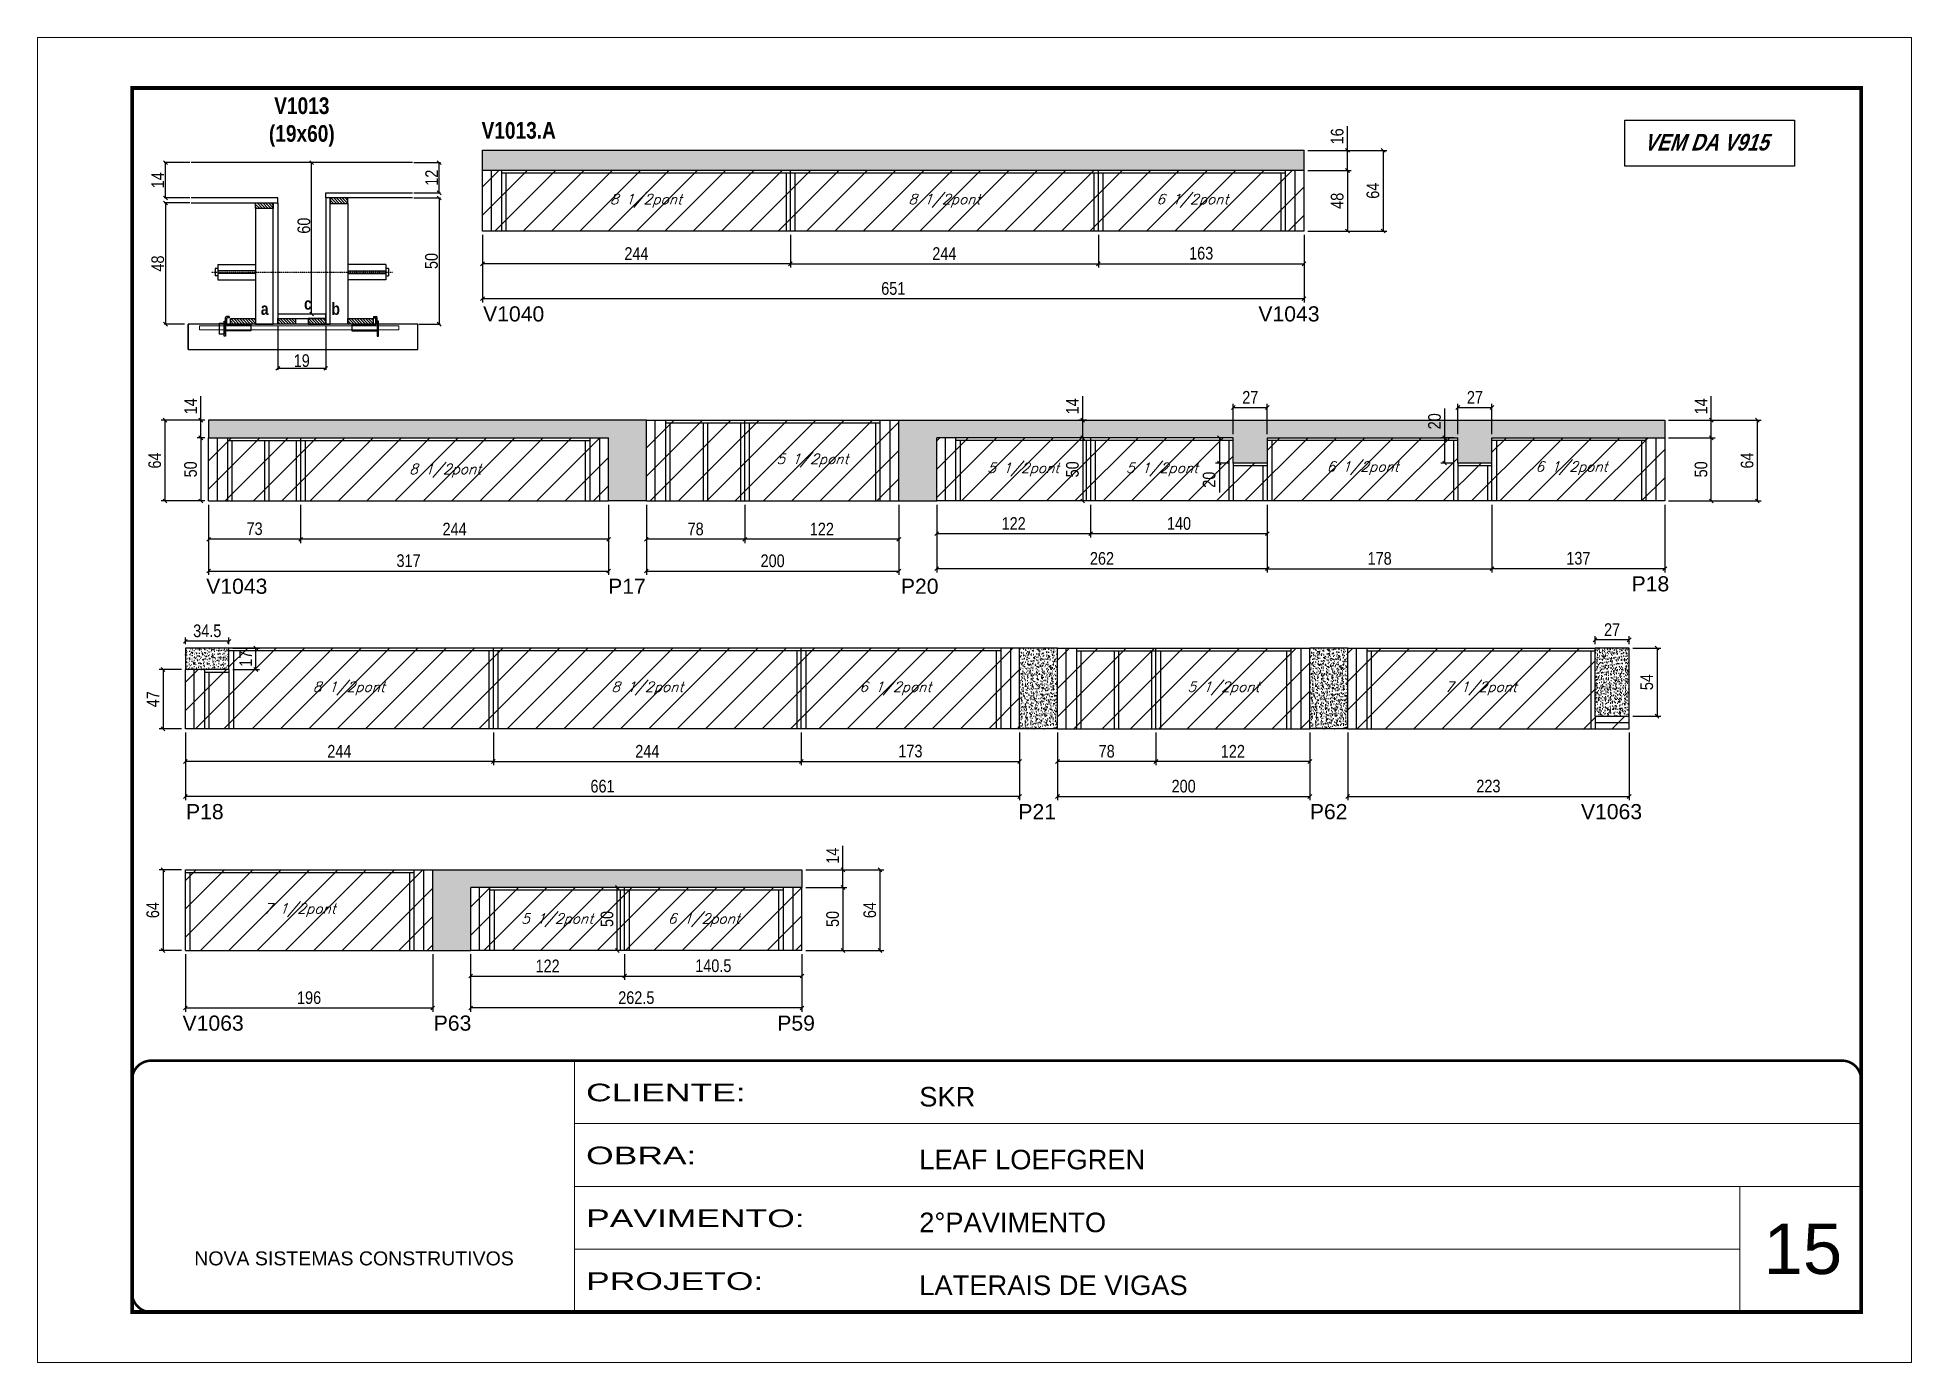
# Model space of a CAD drawing. Extents: x 3309 to 9563, y -2522 to 14608.
# Drawn here: x 6493 to 7978, y 10112 to 11162 of the extents above; entities that cross this region are included whole.
import ezdxf

# ---------------------------------------------------------------- set-up
doc = ezdxf.new("R2010")
doc.units = 0
for name, pattern in [('CONTINUO', [0]), ('DASHED', [0.75, 0.5, -0.25]), ('HIDDEN', [0.375, 0.25, -0.125])]:
    doc.linetypes.add(name, pattern=pattern)
for name, color, linetype in [('5', 5, 'Continuous'), ('barrote', 251, 'Continuous'), ('COTA', 241, 'Continuous'), ('detalhes', 4, 'Continuous'), ('NOMENCLATURA', 7, 'Continuous'), ('Painéis', 200, 'Continuous'), ('presilha', 1, 'Continuous'), ('SARR_2.2x10', 60, 'Continuous'), ('SARR_2.2x7', 40, 'Continuous'), ('SARR_3.5x7', 81, 'Continuous'), ('TENSOR', 3, 'Continuous'), ('texto', 7, 'Continuous')]:
    doc.layers.add(name, color=color, linetype=linetype)
for name, color, linetype, lineweight in [('CARIMBO', 255, 'Continuous', 9), ('CONCRETO', 251, 'Continuous', 25), ('Folhas', 255, 'Continuous', 9), ('Hachura', 251, 'Continuous', 9), ('SARRAFO DE PRESSAO', 251, 'DASHED', 9), ('SCO-___-LAJ', 2, 'Continuous', 0)]:
    doc.layers.add(name, color=color, linetype=linetype, lineweight=lineweight)
doc.styles.add('ARIAL', font='arial.ttf')
doc.styles.add('COTA TECNICA', font='techl___.ttf', dxfattribs={"height": 10})
doc.styles.add('COTA TECNICA 2X', font='techl___.ttf', dxfattribs={"height": 10})
doc.styles.add('Romans', font='romans.shx')
doc.styles.get("Standard").update_dxf_attribs({"font": 'arial.ttf'})
doc.styles.add('TECNICA', font='techb___.ttf', dxfattribs={"height": 10})
doc.styles.add('Tecnologia', font='')
doc.styles.get('Tecnologia').set_extended_font_data('Forgotten Futurist')
doc.dimstyles.new('PAINEL', dxfattribs={"dimtxt": 10, "dimasz": 3, "dimexe": 3, "dimexo": 3, "dimgap": 3, "dimtad": 1, "dimdec": 1, "dimzin": 12, "dimdsep": 46, "dimtxsty": 'COTA TECNICA', "dimblk1": 'OBLIQUE', "dimblk2": 'OBLIQUE', "dimsah": 1, "dimcen": 0.9, "dimclrd": 4, "dimclre": 4, "dimclrt": 240, "dimadec": 1, "dimazin": 3, "dimtfac": 1, "dimtdec": 1, "dimtmove": 0, "dimatfit": 3, "dimfxl": 1, "dimtolj": 1, "dimtzin": 12, "dimarcsym": 0})
doc.dimstyles.new('SECAO', dxfattribs={"dimscale": 0.333333, "dimtxt": 5, "dimasz": 9, "dimexe": 3, "dimexo": 3, "dimgap": 3, "dimtad": 1, "dimdec": 1, "dimlfac": 0.5, "dimzin": 12, "dimdsep": 46, "dimtxsty": 'COTA TECNICA 2X', "dimblk1": 'OBLIQUE', "dimblk2": 'OBLIQUE', "dimsah": 1, "dimcen": 0.9, "dimclrd": 4, "dimclre": 4, "dimclrt": 240, "dimadec": 1, "dimazin": 3, "dimtfac": 1, "dimtdec": 1, "dimtmove": 0, "dimatfit": 3, "dimfxl": 1, "dimtolj": 1, "dimtzin": 12, "dimarcsym": 0})
pattern_1 = [(135, (39918.8405, -112577.1764), (-1.122532015, -1.122532015), [])]
pattern_2 = [(50, (1585, -41.9124), (5.46554, -0.4781726), [0.5715, -6.2865]), (355, (1585, -41.9124), (-1.0573026, 5.7317054), [0.4572, -5.0292175]), (100.451445, (1585.4555, -41.952), (4.4082374, 5.2535326), [0.4857003, -5.3427073]), (46.1842, (1585, -40.3884), (8.1323712, -1.26127), [0.85725, -9.42975]), (96.63556, (1585.678, -40.4935), (7.122124, 7.4227837), [0.7285507, -8.014068]), (351.18415, (1585, -40.388), (7.122124, 7.422784), [0.685799, -7.543792]), (21, (1585.762, -40.7694), (4.5484317, -3.067956), [0.5715, -6.2865]), (326, (1585.762, -40.7694), (1.8540609, 5.525639), [0.4572, -5.0292]), (71.451445, (1586.141, -41.025), (6.4024926, 2.457683), [0.4857003, -5.3426981]), (37.5, (1585, -41.9124), (0.0926581, 2.53665117), [0, -4.96824, 0, -5.1054, 0, -5.04825]), (7.5, (1585, -41.9124), (2.0045899, 3.00541724), [0, -2.91084, 0, -4.85394, 0, -1.92405]), (327.5, (1583.3007, -41.9124), (4.06771786, -0.17186232), [0, -1.905, 0, -5.9436, 0, -7.8867]), (317.5, (1582.5387, -41.9124), (4.4438754, 0.7627947), [0, -2.4765, 0, -3.94716, 0, -5.6007])]

msp = doc.modelspace()

# ---------------------------------------------------------------- texts
at = {"layer": '5', "linetype": 'Continuous'}
for s, rotation, p in [('V1040', 0.00004, (6845.96, 10937.11, 0)), ('V1043', 0.00004, (7460.32, 10937.11, 0)), ('V1043', 0.00004, (6626.58, 10721.28, 0)), ('P17', 0.00004, (6945.09, 10721.28, 0)), ('P20', 0.00004, (7177.03, 10721.28, 0)), ('P18', 0.00004, (7756.04, 10723.22, 0)), ('P18', 0.00004, (6610.57, 10542.69, 0)), ('P21', 0.00004, (7270.12, 10542.69, 0)), ('P62', 0.00004, (7501.12, 10542.69, 0)), ('V1063', 0.00004, (7715.9, 10542.69, 0)), ('V1063', 359.99996, (6607.82, 10375.1, 0)), ('P63', 359.99996, (6806.84, 10375.1, 0)), ('P59', 359.99996, (7079.08, 10375.1, 0))]:
    msp.add_text(s, height=12, rotation=rotation, dxfattribs=at).set_placement(p)
at = {"layer": 'CARIMBO', "style": 'ARIAL'}
msp.add_text('15', height=40, dxfattribs=at).set_placement((7860.73, 10182.28))
at = {"layer": 'detalhes', "style": 'TECNICA'}
for s, p in [('a', (6669.83, 10942.35)), ('c', (6704.12, 10946.46)), ('b', (6725.8, 10942.34))]:
    msp.add_text(s, height=9.6, dxfattribs=at).set_placement(p)
at = {"layer": 'NOMENCLATURA', "style": 'TECNICA'}
msp.add_text('V1013.A', height=13.2, dxfattribs=at).set_placement((6844.8, 11081.94, 0))
at = {"layer": 'NOMENCLATURA', "insert": (6702.33, 11114.69), "char_height": 13.2, "attachment_point": 2, "style": 'TECNICA'}
msp.add_mtext_dynamic_manual_height_columns('V1013\\P(19x60)', width=300.2766, gutter_width=1, heights=[0], dxfattribs=at)
at = {"layer": 'NOMENCLATURA', "insert": (7815, 11085.76, 0), "char_height": 13.2, "width": 300.2766, "attachment_point": 2, "style": 'TECNICA'}
msp.add_mtext('{\\Q19;VEM DA V915}', dxfattribs=at)
at = {"layer": 'texto', "color": 2, "char_height": 8, "attachment_point": 5, "style": 'Romans'}
for s, insert in [('{\\Q19;\\C256;8 1/2pont}', (6975.01, 11032.75, 0)), ('{\\Q19;\\C256;8 1/2pont}', (7211.51, 11032.75, 0)), ('{\\Q19;\\C256;6 1/2pont}', (7408.01, 11032.75, 0)), ('{\\Q19;\\C256;8 1/2pont}', (6815.93, 10818.85, 0)), ('{\\Q19;\\C256;5 1/2pont}', (7106.93, 10826.85, 0)), ('{\\Q19;\\C256;5 1/2pont}', (7273.93, 10819.75, 0)), ('{\\Q19;\\C256;5 1/2pont}', (7383.93, 10819.75, 0)), ('{\\Q19;\\C256;6 1/2pont}', (7542.93, 10820.85, 0)), ('{\\Q19;\\C256;6 1/2pont}', (7708.43, 10820.85, 0)), ('{\\Q19;\\C256;8 1/2pont}', (6739.63, 10646.32, 0)), ('{\\Q19;\\C256;8 1/2pont}', (6976.13, 10646.32, 0)), ('{\\Q19;\\C256;6 1/2pont}', (7172.63, 10646.32, 0)), ('{\\Q19;\\C256;5 1/2pont}', (7432.63, 10646.32, 0)), ('{\\Q19;\\C256;7 1/2pont}', (7636.63, 10646.32, 0)), ('{\\Q19;\\C256;7 1/2pont}', (6700.63, 10470.61, 0)), ('{\\Q19;\\C256;5 1/2pont}', (6904.63, 10462.61, 0)), ('{\\Q19;\\C256;6 1/2pont}', (7020.88, 10462.61, 0))]:
    msp.add_mtext(s, dxfattribs=dict(at, insert=insert))

# ---------------------------------------------------------------- blocks, each defined once
blk = doc.blocks.new('9999999999')
at = {"color": 30, "linetype": 'CONTINUO'}
for p, q in [((98564.6, 34230.2), (98564.6, 34429.4)), ((98564.6, 34379.6), (99584, 34379.6)), ((98564.6, 34329.8), (99488, 34329.8)), ((99584, 34329.8), (99488, 34329.8)), ((99488, 34329.8), (99488, 34230.2)), ((98564.6, 34280), (99488, 34280))]:
    blk.add_line(p, q, dxfattribs=at)
at = {"color": 30, "linetype": 'CONTINUO', "const_width": 2}
blk.add_lwpolyline([(99584, 34230.2), (99584, 34414.4, 0.414214), (99569, 34429.4), (98229, 34429.4, 0.414214), (98214, 34414.4), (98214, 34245.2, 0.414214), (98229, 34230.2), (99584, 34230.2)], format="xyb", dxfattribs=at)
at = {"layer": 'Folhas'}
blk.add_lwpolyline([(98139, 34190.2), (99624, 34190.2), (99624, 35240.2), (98139, 35240.2)], close=True, dxfattribs=at)
at = {"layer": 'Folhas', "color": 30, "const_width": 3}
blk.add_lwpolyline([(98214, 34230.2), (99584, 34230.2), (99584, 35200.2), (98214, 35200.2)], close=True, dxfattribs=at)
at = {"color": 7, "linetype": 'Continuous', "ltscale": 5, "style": 'ARIAL'}
for s, height, p in [('SKR', 15.48, (98837.7, 34393.1)), ('LEAF LOEFGREN', 15.483, (98837.7, 34343.3)), ('2°PAVIMENTO', 15.483, (98837.7, 34293.5)), ('NOVA SISTEMAS CONSTRUTIVOS', 11.059, (98263.2, 34267.2)), ('LATERAIS DE VIGAS', 15.483, (98837.7, 34243.7))]:
    blk.add_text(s, height=height, dxfattribs=at).set_placement(p)
at = {"layer": 'Folhas', "color": 7, "style": 'Tecnologia', "width": 1.5}
for s, p in [('CLIENTE:', (98573.7, 34397.2)), ('OBRA:', (98573.7, 34347.3)), ('PAVIMENTO:', (98573.7, 34297.5)), ('PROJETO:', (98573.7, 34247.7))]:
    blk.add_text(s, height=14, dxfattribs=at).set_placement(p)
blk = doc.blocks.new('_Oblique')
at = {"color": 0, "linetype": 'ByBlock', "lineweight": -2}
blk.add_line((-0.5, -0.5), (0.5, 0.5), dxfattribs=at)
blk = doc.blocks.new('*D384')
at = {"layer": 'COTA', "color": 4, "lineweight": -2, "transparency": 16777216}
for p, q in [((6683.3, 10934), (6683.3, 10898.9)), ((6721.3, 10934), (6721.3, 10898.9)), ((6721.3, 10899.9), (6683.3, 10899.9))]:
    blk.add_line(p, q, dxfattribs=at)
at = {"layer": 'Defpoints', "color": 0, "transparency": 16777216}
for p in [(6683.3, 10935), (6721.3, 10935), (6683.3, 10899.9)]:
    blk.add_point(p, dxfattribs=at)
at = {"layer": 'COTA', "color": 4, "lineweight": -2, "transparency": 16777216, "xscale": 3, "yscale": 3, "zscale": 3, "rotation": 180}
blk.add_blockref('_Oblique', (6683.3, 10899.9), dxfattribs=at)
at = {"layer": 'COTA', "color": 4, "lineweight": -2, "transparency": 16777216, "xscale": 3, "yscale": 3, "zscale": 3}
blk.add_blockref('_Oblique', (6721.3, 10899.9), dxfattribs=at)
at = {"layer": 'COTA', "color": 240, "transparency": 16777216, "insert": (6702.3, 10906), "char_height": 10, "attachment_point": 5, "style": 'COTA TECNICA 2X'}
blk.add_mtext('\\A1;19', dxfattribs=at)
blk = doc.blocks.new('PRESILHA METÁLICA 1')
at = {"layer": 'presilha'}
for p, q in [((0, 13), (6, 13)), ((0, 13), (0, 0)), ((6, 0), (0, 0)), ((6, 15.5), (7.5, 15.5)), ((6, -2.5), (6, 15.5)), ((6, 13), (6, 0)), ((7.5, 10.6), (7.5, 19.9)), ((7.5, 15.5), (7.5, -2.5)), ((37.5, 4.1), (7.5, 4.1)), ((12, 21), (8.6, 21)), ((9, 11.6), (9, 18.9)), ((12, 19.5), (9.6, 19.5)), ((37.5, 11), (9.6, 11)), ((12, 21), (12, 19.5)), ((37.5, 11), (37.5, 4.1)), ((7.5, -2.5), (6, -2.5))]:
    blk.add_line(p, q, dxfattribs=at)
for centre, radius, start, end in [((8.6, 19.9), 1.14, 90, 180), ((9.6, 18.9), 0.57, 90, 180), ((9.6, 11.6), 0.57, 180, 270)]:
    blk.add_arc(centre, radius, start, end, dxfattribs=at)
blk = doc.blocks.new('PRESILHA METÁLICA 2')
at = {"layer": 'presilha'}
for p, q in [((-5.2, 23.5), (-5.2, 22)), ((-5.2, 23.5), (-1.9, 23.5)), ((-0.8, 14.6), (-0.8, 22.4)), ((-30.8, 13.5), (-30.8, 6.6)), ((-30.8, 13.5), (-2.8, 13.5)), ((-30.8, 6.6), (-0.8, 6.6)), ((-5.2, 22), (-2.8, 22)), ((-2.2, 14.1), (-2.2, 21.4)), ((0.8, 18), (-0.8, 18)), ((-0.8, 18), (-0.8, 0)), ((-0.8, 0), (0.8, 0)), ((0.8, 0), (0.8, 18))]:
    blk.add_line(p, q, dxfattribs=at)
for centre, radius, start, end in [((-1.9, 22.4), 1.14, 0, 90), ((-2.8, 21.4), 0.57, 0, 90), ((-2.8, 14.1), 0.57, 270, 0)]:
    blk.add_arc(centre, radius, start, end, dxfattribs=at)
blk = doc.blocks.new('*D385')
at = {"layer": 'COTA', "color": 4, "lineweight": -2, "transparency": 16777216}
for p, q in [((6613.6, 11031), (6593.3, 11031)), ((6594.3, 11031), (6594.3, 10935)), ((6609.5, 10935), (6593.3, 10935))]:
    blk.add_line(p, q, dxfattribs=at)
at = {"layer": 'Defpoints', "color": 0, "transparency": 16777216}
for p in [(6614.6, 11031), (6594.3, 10935), (6610.5, 10935)]:
    blk.add_point(p, dxfattribs=at)
at = {"layer": 'COTA', "color": 4, "lineweight": -2, "transparency": 16777216, "xscale": 3, "yscale": 3, "zscale": 3}
for p, rotation in [((6594.3, 11031), 90), ((6594.3, 10935), 270)]:
    blk.add_blockref('_Oblique', p, dxfattribs=dict(at, rotation=rotation))
at = {"layer": 'COTA', "color": 240, "transparency": 16777216, "insert": (6588.2, 10983), "char_height": 10, "attachment_point": 5, "rotation": 90, "style": 'COTA TECNICA 2X'}
blk.add_mtext('\\A1;48', dxfattribs=at)
blk = doc.blocks.new('*D386')
at = {"layer": 'COTA', "color": 4, "lineweight": -2, "transparency": 16777216}
for p, q in [((6791, 11035), (6812.2, 11035)), ((6811.2, 11035), (6811.2, 10935)), ((6795.1, 10935), (6812.2, 10935))]:
    blk.add_line(p, q, dxfattribs=at)
at = {"layer": 'Defpoints', "color": 0, "transparency": 16777216}
for p in [(6790, 11035), (6794.1, 10935), (6811.2, 10935)]:
    blk.add_point(p, dxfattribs=at)
at = {"layer": 'COTA', "color": 4, "lineweight": -2, "transparency": 16777216, "xscale": 3, "yscale": 3, "zscale": 3}
for p, rotation in [((6811.2, 11035), 90), ((6811.2, 10935), 270)]:
    blk.add_blockref('_Oblique', p, dxfattribs=dict(at, rotation=rotation))
at = {"layer": 'COTA', "color": 240, "transparency": 16777216, "insert": (6805.1, 10985), "char_height": 10, "attachment_point": 5, "rotation": 90, "style": 'COTA TECNICA 2X'}
blk.add_mtext('\\A1;50', dxfattribs=at)
blk = doc.blocks.new('*D387')
at = {"layer": 'COTA', "color": 4, "lineweight": -2, "transparency": 16777216}
for p, q in [((6720.3, 11063), (6709.1, 11063)), ((6710.1, 10943), (6710.1, 11063)), ((6720.3, 10943), (6709.1, 10943))]:
    blk.add_line(p, q, dxfattribs=at)
at = {"layer": 'Defpoints', "color": 0, "transparency": 16777216}
for p in [(6710.1, 11063), (6721.3, 11063), (6721.3, 10943)]:
    blk.add_point(p, dxfattribs=at)
at = {"layer": 'COTA', "color": 4, "lineweight": -2, "transparency": 16777216, "xscale": 3, "yscale": 3, "zscale": 3}
for p, rotation in [((6710.1, 11063), 90), ((6710.1, 10943), 270)]:
    blk.add_blockref('_Oblique', p, dxfattribs=dict(at, rotation=rotation))
at = {"layer": 'COTA', "color": 240, "transparency": 16777216, "insert": (6704, 11013), "char_height": 10, "attachment_point": 5, "rotation": 90, "style": 'COTA TECNICA 2X'}
blk.add_mtext('\\A1;60', dxfattribs=at)
blk = doc.blocks.new('*D388')
at = {"layer": 'COTA', "color": 4, "lineweight": -2, "transparency": 16777216}
for p, q in [((6791, 11063), (6812.2, 11063)), ((6811.2, 11039), (6811.2, 11063)), ((6791, 11039), (6812.2, 11039))]:
    blk.add_line(p, q, dxfattribs=at)
at = {"layer": 'Defpoints', "color": 0, "transparency": 16777216}
for p in [(6790, 11063), (6811.2, 11063), (6790, 11039)]:
    blk.add_point(p, dxfattribs=at)
at = {"layer": 'COTA', "color": 4, "lineweight": -2, "transparency": 16777216, "xscale": 3, "yscale": 3, "zscale": 3}
for p, rotation in [((6811.2, 11063), 90), ((6811.2, 11039), 270)]:
    blk.add_blockref('_Oblique', p, dxfattribs=dict(at, rotation=rotation))
at = {"layer": 'COTA', "color": 240, "transparency": 16777216, "insert": (6805.2, 11051), "char_height": 10, "attachment_point": 5, "rotation": 90, "style": 'COTA TECNICA 2X'}
blk.add_mtext('\\A1;12', dxfattribs=at)
blk = doc.blocks.new('*D415')
at = {"layer": 'COTA', "color": 4, "lineweight": -2, "transparency": 16777216}
for p, q in [((6613.6, 11063), (6593.3, 11063)), ((6594.3, 11035), (6594.3, 11063)), ((6613.6, 11035), (6593.3, 11035))]:
    blk.add_line(p, q, dxfattribs=at)
at = {"layer": 'Defpoints', "color": 0, "transparency": 16777216}
for p in [(6594.3, 11063), (6614.6, 11063), (6614.6, 11035)]:
    blk.add_point(p, dxfattribs=at)
at = {"layer": 'COTA', "color": 4, "lineweight": -2, "transparency": 16777216, "xscale": 3, "yscale": 3, "zscale": 3}
for p, rotation in [((6594.3, 11063), 90), ((6594.3, 11035), 270)]:
    blk.add_blockref('_Oblique', p, dxfattribs=dict(at, rotation=rotation))
at = {"layer": 'COTA', "color": 240, "transparency": 16777216, "insert": (6588.2, 11049), "char_height": 10, "attachment_point": 5, "rotation": 90, "style": 'COTA TECNICA 2X'}
blk.add_mtext('\\A1;14', dxfattribs=at)
blk = doc.blocks.new('*D389')
at = {"layer": 'COTA', "color": 4, "linetype": 'ByBlock', "lineweight": -2, "transparency": 16777216}
for p, q in [((6845.5, 11005.7), (6845.5, 10979.8)), ((7089.5, 11005.7), (7089.5, 10979.8)), ((7089.5, 10982.8), (6845.5, 10982.8))]:
    blk.add_line(p, q, dxfattribs=at)
at = {"layer": 'Defpoints', "color": 0, "linetype": 'ByBlock', "transparency": 16777216}
for p in [(6845.5, 11008.7), (7089.5, 11008.7), (6845.5, 10982.8)]:
    blk.add_point(p, dxfattribs=at)
at = {"layer": 'COTA', "color": 4, "linetype": 'ByBlock', "lineweight": -2, "transparency": 16777216, "xscale": 3, "yscale": 3, "zscale": 3, "rotation": 180}
blk.add_blockref('_Oblique', (6845.5, 10982.8), dxfattribs=at)
at = {"layer": 'COTA', "color": 4, "linetype": 'ByBlock', "lineweight": -2, "transparency": 16777216, "xscale": 3, "yscale": 3, "zscale": 3}
blk.add_blockref('_Oblique', (7089.5, 10982.8), dxfattribs=at)
at = {"layer": 'COTA', "color": 240, "linetype": 'ByBlock', "transparency": 16777216, "insert": (6967.5, 10990.9), "char_height": 10, "attachment_point": 5, "style": 'COTA TECNICA'}
blk.add_mtext('\\A1;244', dxfattribs=at)
blk = doc.blocks.new('*D416')
at = {"layer": 'COTA', "color": 4, "linetype": 'ByBlock', "lineweight": -2, "transparency": 16777216}
for p, q in [((6845.5, 11005.7), (6845.5, 10952.1)), ((7496.5, 11005.7), (7496.5, 10952.1)), ((7496.5, 10955.1), (6845.5, 10955.1))]:
    blk.add_line(p, q, dxfattribs=at)
at = {"layer": 'Defpoints', "color": 0, "linetype": 'ByBlock', "transparency": 16777216}
for p in [(6845.5, 11008.7), (7496.5, 11008.7), (6845.5, 10955.1)]:
    blk.add_point(p, dxfattribs=at)
at = {"layer": 'COTA', "color": 4, "linetype": 'ByBlock', "lineweight": -2, "transparency": 16777216, "xscale": 3, "yscale": 3, "zscale": 3, "rotation": 180}
blk.add_blockref('_Oblique', (6845.5, 10955.1), dxfattribs=at)
at = {"layer": 'COTA', "color": 4, "linetype": 'ByBlock', "lineweight": -2, "transparency": 16777216, "xscale": 3, "yscale": 3, "zscale": 3}
blk.add_blockref('_Oblique', (7496.5, 10955.1), dxfattribs=at)
at = {"layer": 'COTA', "color": 240, "linetype": 'ByBlock', "transparency": 16777216, "insert": (7171, 10963.2), "char_height": 10, "attachment_point": 5, "style": 'COTA TECNICA'}
blk.add_mtext('\\A1;651', dxfattribs=at)
blk = doc.blocks.new('*D379')
at = {"layer": 'COTA', "color": 4, "lineweight": -2, "transparency": 16777216}
for p, q in [((7089.5, 11005.7), (7089.5, 10979.8)), ((7333.5, 11005.7), (7333.5, 10979.8)), ((7089.5, 10982.8), (7333.5, 10982.8))]:
    blk.add_line(p, q, dxfattribs=at)
at = {"layer": 'Defpoints', "color": 0, "transparency": 16777216}
for p in [(7089.5, 11008.7, 0), (7333.5, 11008.7, 0), (7333.5, 10982.8)]:
    blk.add_point(p, dxfattribs=at)
at = {"layer": 'COTA', "color": 4, "lineweight": -2, "transparency": 16777216, "xscale": 3, "yscale": 3, "zscale": 3, "rotation": 180}
blk.add_blockref('_Oblique', (7089.5, 10982.8), dxfattribs=at)
at = {"layer": 'COTA', "color": 4, "lineweight": -2, "transparency": 16777216, "xscale": 3, "yscale": 3, "zscale": 3}
blk.add_blockref('_Oblique', (7333.5, 10982.8), dxfattribs=at)
at = {"layer": 'COTA', "color": 240, "transparency": 16777216, "insert": (7211.5, 10990.9), "char_height": 10, "attachment_point": 5, "style": 'COTA TECNICA'}
blk.add_mtext('\\A1;244', dxfattribs=at)
blk = doc.blocks.new('*D380')
at = {"layer": 'COTA', "color": 4, "lineweight": -2, "transparency": 16777216}
for p, q in [((7499.5, 11072.7), (7562.2, 11072.7)), ((7559.2, 11072.7), (7559.2, 11008.7)), ((7499.5, 11008.7), (7562.2, 11008.7))]:
    blk.add_line(p, q, dxfattribs=at)
at = {"layer": 'Defpoints', "color": 0, "transparency": 16777216}
for p in [(7496.5, 11072.7, 0), (7496.5, 11008.7, 0), (7559.2, 11008.7)]:
    blk.add_point(p, dxfattribs=at)
at = {"layer": 'COTA', "color": 4, "lineweight": -2, "transparency": 16777216, "xscale": 3, "yscale": 3, "zscale": 3}
for p, rotation in [((7559.2, 11072.7), 90), ((7559.2, 11008.7), 270)]:
    blk.add_blockref('_Oblique', p, dxfattribs=dict(at, rotation=rotation))
at = {"layer": 'COTA', "color": 240, "transparency": 16777216, "insert": (7551.1, 11040.7), "char_height": 10, "attachment_point": 5, "rotation": 90, "style": 'COTA TECNICA'}
blk.add_mtext('\\A1;64', dxfattribs=at)
blk = doc.blocks.new('*D406')
at = {"layer": 'COTA', "color": 4, "lineweight": -2, "transparency": 16777216}
for p, q in [((7333.5, 11005.7), (7333.5, 10979.8)), ((7496.5, 11005.7), (7496.5, 10979.8)), ((7333.5, 10982.8), (7496.5, 10982.8))]:
    blk.add_line(p, q, dxfattribs=at)
at = {"layer": 'Defpoints', "color": 0, "transparency": 16777216}
for p in [(7333.5, 11008.7, 0), (7496.5, 11008.7, 0), (7496.5, 10982.8)]:
    blk.add_point(p, dxfattribs=at)
at = {"layer": 'COTA', "color": 4, "lineweight": -2, "transparency": 16777216, "xscale": 3, "yscale": 3, "zscale": 3, "rotation": 180}
blk.add_blockref('_Oblique', (7333.5, 10982.8), dxfattribs=at)
at = {"layer": 'COTA', "color": 4, "lineweight": -2, "transparency": 16777216, "xscale": 3, "yscale": 3, "zscale": 3}
blk.add_blockref('_Oblique', (7496.5, 10982.8), dxfattribs=at)
at = {"layer": 'COTA', "color": 240, "transparency": 16777216, "insert": (7415, 10991.1), "char_height": 10, "attachment_point": 5, "style": 'COTA TECNICA'}
blk.add_mtext('\\A1;163', dxfattribs=at)
blk = doc.blocks.new('*D407')
at = {"layer": 'COTA', "color": 4, "lineweight": -2, "transparency": 16777216}
for p, q in [((7499.5, 11056.7), (7533.9, 11056.7)), ((7530.9, 11056.7), (7530.9, 11008.7)), ((7499.5, 11008.7), (7533.9, 11008.7))]:
    blk.add_line(p, q, dxfattribs=at)
at = {"layer": 'Defpoints', "color": 0, "transparency": 16777216}
for p in [(7496.5, 11056.7, 0), (7496.5, 11008.7, 0), (7530.9, 11008.7)]:
    blk.add_point(p, dxfattribs=at)
at = {"layer": 'COTA', "color": 4, "lineweight": -2, "transparency": 16777216, "xscale": 3, "yscale": 3, "zscale": 3}
for p, rotation in [((7530.9, 11056.7), 90), ((7530.9, 11008.7), 270)]:
    blk.add_blockref('_Oblique', p, dxfattribs=dict(at, rotation=rotation))
at = {"layer": 'COTA', "color": 240, "transparency": 16777216, "insert": (7522.8, 11032.7), "char_height": 10, "attachment_point": 5, "rotation": 90, "style": 'COTA TECNICA'}
blk.add_mtext('\\A1;48', dxfattribs=at)
blk = doc.blocks.new('*D408')
at = {"layer": 'COTA', "color": 4, "lineweight": -2, "transparency": 16777216}
for p, q in [((7530.9, 11072.7), (7530.9, 11091.8)), ((7499.5, 11072.7), (7533.9, 11072.7)), ((7530.9, 11056.7), (7530.9, 11072.7)), ((7499.5, 11056.7), (7533.9, 11056.7))]:
    blk.add_line(p, q, dxfattribs=at)
at = {"layer": 'Defpoints', "color": 0, "transparency": 16777216}
for p in [(7496.5, 11072.7, 0), (7530.9, 11072.7), (7496.5, 11056.7, 0)]:
    blk.add_point(p, dxfattribs=at)
at = {"layer": 'COTA', "color": 4, "lineweight": -2, "transparency": 16777216, "xscale": 3, "yscale": 3, "zscale": 3}
for p, rotation in [((7530.9, 11072.7), 90), ((7530.9, 11056.7), 270)]:
    blk.add_blockref('_Oblique', p, dxfattribs=dict(at, rotation=rotation))
at = {"layer": 'COTA', "color": 240, "transparency": 16777216, "insert": (7522.8, 11083.8), "char_height": 10, "attachment_point": 5, "rotation": 90, "style": 'COTA TECNICA'}
blk.add_mtext('\\A1;16', dxfattribs=at)
blk = doc.blocks.new('*D409')
at = {"layer": 'COTA', "color": 4, "linetype": 'ByBlock', "lineweight": -2, "transparency": 16777216}
for p, q in [((6628.5, 10791.9), (6628.5, 10736.3)), ((6945.4, 10791.9), (6945.4, 10736.3)), ((6628.5, 10739.3), (6945.4, 10739.3))]:
    blk.add_line(p, q, dxfattribs=at)
at = {"layer": 'Defpoints', "color": 0, "linetype": 'ByBlock', "transparency": 16777216}
for p in [(6628.5, 10794.9), (6945.4, 10794.9), (6945.4, 10739.3)]:
    blk.add_point(p, dxfattribs=at)
at = {"layer": 'COTA', "color": 4, "linetype": 'ByBlock', "lineweight": -2, "transparency": 16777216, "xscale": 3, "yscale": 3, "zscale": 3, "rotation": 180}
blk.add_blockref('_Oblique', (6628.5, 10739.3), dxfattribs=at)
at = {"layer": 'COTA', "color": 4, "linetype": 'ByBlock', "lineweight": -2, "transparency": 16777216, "xscale": 3, "yscale": 3, "zscale": 3}
blk.add_blockref('_Oblique', (6945.4, 10739.3), dxfattribs=at)
at = {"layer": 'COTA', "color": 240, "linetype": 'ByBlock', "transparency": 16777216, "insert": (6786.9, 10747.5), "char_height": 10, "attachment_point": 5, "style": 'COTA TECNICA'}
blk.add_mtext('\\A1;317', dxfattribs=at)
blk = doc.blocks.new('*D410')
at = {"layer": 'COTA', "color": 4, "lineweight": -2, "transparency": 16777216}
for p, q in [((6701.4, 10791.9), (6701.4, 10761.5)), ((6945.4, 10791.9), (6945.4, 10761.5)), ((6945.4, 10764.5), (6701.4, 10764.5))]:
    blk.add_line(p, q, dxfattribs=at)
at = {"layer": 'Defpoints', "color": 0, "transparency": 16777216}
for p in [(6701.4, 10794.9), (6945.4, 10794.9), (6701.4, 10764.5)]:
    blk.add_point(p, dxfattribs=at)
at = {"layer": 'COTA', "color": 4, "lineweight": -2, "transparency": 16777216, "xscale": 3, "yscale": 3, "zscale": 3, "rotation": 180}
blk.add_blockref('_Oblique', (6701.4, 10764.5), dxfattribs=at)
at = {"layer": 'COTA', "color": 4, "lineweight": -2, "transparency": 16777216, "xscale": 3, "yscale": 3, "zscale": 3}
blk.add_blockref('_Oblique', (6945.4, 10764.5), dxfattribs=at)
at = {"layer": 'COTA', "color": 240, "transparency": 16777216, "insert": (6823.4, 10772.6), "char_height": 10, "attachment_point": 5, "style": 'COTA TECNICA'}
blk.add_mtext('\\A1;244', dxfattribs=at)
blk = doc.blocks.new('*D411')
at = {"layer": 'COTA', "color": 4, "lineweight": -2, "transparency": 16777216}
for p, q in [((6628.5, 10791.9), (6628.5, 10761.5)), ((6701.4, 10791.9), (6701.4, 10761.5)), ((6701.4, 10764.5), (6628.5, 10764.5))]:
    blk.add_line(p, q, dxfattribs=at)
at = {"layer": 'Defpoints', "color": 0, "transparency": 16777216}
for p in [(6628.5, 10794.9), (6701.4, 10794.9), (6628.5, 10764.5)]:
    blk.add_point(p, dxfattribs=at)
at = {"layer": 'COTA', "color": 4, "lineweight": -2, "transparency": 16777216, "xscale": 3, "yscale": 3, "zscale": 3, "rotation": 180}
blk.add_blockref('_Oblique', (6628.5, 10764.5), dxfattribs=at)
at = {"layer": 'COTA', "color": 4, "lineweight": -2, "transparency": 16777216, "xscale": 3, "yscale": 3, "zscale": 3}
blk.add_blockref('_Oblique', (6701.4, 10764.5), dxfattribs=at)
at = {"layer": 'COTA', "color": 240, "transparency": 16777216, "insert": (6664.9, 10772.8), "char_height": 10, "attachment_point": 5, "style": 'COTA TECNICA'}
blk.add_mtext('\\A1;73', dxfattribs=at)
blk = doc.blocks.new('*D381')
at = {"layer": 'COTA', "color": 4, "lineweight": -2, "transparency": 16777216}
for p, q in [((6625.5, 10858.9), (6590.9, 10858.9)), ((6593.9, 10858.9), (6593.9, 10794.9)), ((6625.5, 10794.9), (6590.9, 10794.9))]:
    blk.add_line(p, q, dxfattribs=at)
at = {"layer": 'Defpoints', "color": 0, "transparency": 16777216}
for p in [(6628.5, 10858.9, 0), (6593.9, 10794.9), (6628.5, 10794.9, 0)]:
    blk.add_point(p, dxfattribs=at)
at = {"layer": 'COTA', "color": 4, "lineweight": -2, "transparency": 16777216, "xscale": 3, "yscale": 3, "zscale": 3}
for p, rotation in [((6593.9, 10858.9), 90), ((6593.9, 10794.9), 270)]:
    blk.add_blockref('_Oblique', p, dxfattribs=dict(at, rotation=rotation))
at = {"layer": 'COTA', "color": 240, "transparency": 16777216, "insert": (6585.8, 10826.9), "char_height": 10, "attachment_point": 5, "rotation": 90, "style": 'COTA TECNICA'}
blk.add_mtext('\\A1;64', dxfattribs=at)
blk = doc.blocks.new('*D382')
at = {"layer": 'COTA', "color": 4, "lineweight": -2, "transparency": 16777216}
for p, q in [((6625.5, 10844.9), (6619.3, 10844.9)), ((6622.3, 10844.9), (6622.3, 10794.9)), ((6625.5, 10794.9), (6619.3, 10794.9))]:
    blk.add_line(p, q, dxfattribs=at)
at = {"layer": 'Defpoints', "color": 0, "transparency": 16777216}
for p in [(6628.5, 10844.9, 0), (6622.3, 10794.9), (6628.5, 10794.9, 0)]:
    blk.add_point(p, dxfattribs=at)
at = {"layer": 'COTA', "color": 4, "lineweight": -2, "transparency": 16777216, "xscale": 3, "yscale": 3, "zscale": 3}
for p, rotation in [((6622.3, 10844.9), 90), ((6622.3, 10794.9), 270)]:
    blk.add_blockref('_Oblique', p, dxfattribs=dict(at, rotation=rotation))
at = {"layer": 'COTA', "color": 240, "transparency": 16777216, "insert": (6614.2, 10819.9), "char_height": 10, "attachment_point": 5, "rotation": 90, "style": 'COTA TECNICA'}
blk.add_mtext('\\A1;50', dxfattribs=at)
blk = doc.blocks.new('*D383')
at = {"layer": 'COTA', "color": 4, "lineweight": -2, "transparency": 16777216}
for p, q in [((6622.3, 10858.9), (6622.3, 10878)), ((6625.5, 10858.9), (6619.3, 10858.9)), ((6622.3, 10844.9), (6622.3, 10858.9)), ((6625.5, 10844.9), (6619.3, 10844.9))]:
    blk.add_line(p, q, dxfattribs=at)
at = {"layer": 'Defpoints', "color": 0, "transparency": 16777216}
for p in [(6622.3, 10858.9), (6628.5, 10858.9, 0), (6628.5, 10844.9, 0)]:
    blk.add_point(p, dxfattribs=at)
at = {"layer": 'COTA', "color": 4, "lineweight": -2, "transparency": 16777216, "xscale": 3, "yscale": 3, "zscale": 3}
for p, rotation in [((6622.3, 10858.9), 90), ((6622.3, 10844.9), 270)]:
    blk.add_blockref('_Oblique', p, dxfattribs=dict(at, rotation=rotation))
at = {"layer": 'COTA', "color": 240, "transparency": 16777216, "insert": (6614.2, 10869.9), "char_height": 10, "attachment_point": 5, "rotation": 90, "style": 'COTA TECNICA'}
blk.add_mtext('\\A1;14', dxfattribs=at)
blk = doc.blocks.new('*D412')
at = {"layer": 'COTA', "color": 4, "linetype": 'ByBlock', "lineweight": -2, "transparency": 16777216}
for p, q in [((6975.4, 10791.9), (6975.4, 10736.3)), ((7175.4, 10791.9), (7175.4, 10736.3)), ((6975.4, 10739.3), (7175.4, 10739.3))]:
    blk.add_line(p, q, dxfattribs=at)
at = {"layer": 'Defpoints', "color": 0, "linetype": 'ByBlock', "transparency": 16777216}
for p in [(6975.4, 10794.9), (7175.4, 10794.9), (7175.4, 10739.3)]:
    blk.add_point(p, dxfattribs=at)
at = {"layer": 'COTA', "color": 4, "linetype": 'ByBlock', "lineweight": -2, "transparency": 16777216, "xscale": 3, "yscale": 3, "zscale": 3, "rotation": 180}
blk.add_blockref('_Oblique', (6975.4, 10739.3), dxfattribs=at)
at = {"layer": 'COTA', "color": 4, "linetype": 'ByBlock', "lineweight": -2, "transparency": 16777216, "xscale": 3, "yscale": 3, "zscale": 3}
blk.add_blockref('_Oblique', (7175.4, 10739.3), dxfattribs=at)
at = {"layer": 'COTA', "color": 240, "linetype": 'ByBlock', "transparency": 16777216, "insert": (7075.4, 10747.4), "char_height": 10, "attachment_point": 5, "style": 'COTA TECNICA'}
blk.add_mtext('\\A1;200', dxfattribs=at)
blk = doc.blocks.new('*D413')
at = {"layer": 'COTA', "color": 4, "lineweight": -2, "transparency": 16777216}
for p, q in [((7053.4, 10791.9), (7053.4, 10761.5)), ((7175.4, 10791.9), (7175.4, 10761.5)), ((7175.4, 10764.5), (7053.4, 10764.5))]:
    blk.add_line(p, q, dxfattribs=at)
at = {"layer": 'Defpoints', "color": 0, "transparency": 16777216}
for p in [(7053.4, 10794.9), (7175.4, 10794.9), (7053.4, 10764.5)]:
    blk.add_point(p, dxfattribs=at)
at = {"layer": 'COTA', "color": 4, "lineweight": -2, "transparency": 16777216, "xscale": 3, "yscale": 3, "zscale": 3, "rotation": 180}
blk.add_blockref('_Oblique', (7053.4, 10764.5), dxfattribs=at)
at = {"layer": 'COTA', "color": 4, "lineweight": -2, "transparency": 16777216, "xscale": 3, "yscale": 3, "zscale": 3}
blk.add_blockref('_Oblique', (7175.4, 10764.5), dxfattribs=at)
at = {"layer": 'COTA', "color": 240, "transparency": 16777216, "insert": (7114.4, 10772.6), "char_height": 10, "attachment_point": 5, "style": 'COTA TECNICA'}
blk.add_mtext('\\A1;122', dxfattribs=at)
blk = doc.blocks.new('*D414')
at = {"layer": 'COTA', "color": 4, "lineweight": -2, "transparency": 16777216}
for p, q in [((6975.4, 10791.9), (6975.4, 10761.5)), ((7053.4, 10791.9), (7053.4, 10761.5)), ((7053.4, 10764.5), (6975.4, 10764.5))]:
    blk.add_line(p, q, dxfattribs=at)
at = {"layer": 'Defpoints', "color": 0, "transparency": 16777216}
for p in [(6975.4, 10794.9), (7053.4, 10794.9), (6975.4, 10764.5)]:
    blk.add_point(p, dxfattribs=at)
at = {"layer": 'COTA', "color": 4, "lineweight": -2, "transparency": 16777216, "xscale": 3, "yscale": 3, "zscale": 3, "rotation": 180}
blk.add_blockref('_Oblique', (6975.4, 10764.5), dxfattribs=at)
at = {"layer": 'COTA', "color": 4, "lineweight": -2, "transparency": 16777216, "xscale": 3, "yscale": 3, "zscale": 3}
blk.add_blockref('_Oblique', (7053.4, 10764.5), dxfattribs=at)
at = {"layer": 'COTA', "color": 240, "transparency": 16777216, "insert": (7014.4, 10772.6), "char_height": 10, "attachment_point": 5, "style": 'COTA TECNICA'}
blk.add_mtext('\\A1;78', dxfattribs=at)
blk = doc.blocks.new('*D376')
at = {"layer": 'COTA', "color": 4, "linetype": 'ByBlock', "lineweight": -2, "transparency": 16777216}
for p, q in [((6610.1, 10611.3), (6610.1, 10585.4)), ((6854.1, 10611.3), (6854.1, 10585.4)), ((6854.1, 10588.4), (6610.1, 10588.4))]:
    blk.add_line(p, q, dxfattribs=at)
at = {"layer": 'Defpoints', "color": 0, "linetype": 'ByBlock', "transparency": 16777216}
for p in [(6610.1, 10614.3), (6854.1, 10614.3), (6610.1, 10588.4)]:
    blk.add_point(p, dxfattribs=at)
at = {"layer": 'COTA', "color": 4, "linetype": 'ByBlock', "lineweight": -2, "transparency": 16777216, "xscale": 3, "yscale": 3, "zscale": 3, "rotation": 180}
blk.add_blockref('_Oblique', (6610.1, 10588.4), dxfattribs=at)
at = {"layer": 'COTA', "color": 4, "linetype": 'ByBlock', "lineweight": -2, "transparency": 16777216, "xscale": 3, "yscale": 3, "zscale": 3}
blk.add_blockref('_Oblique', (6854.1, 10588.4), dxfattribs=at)
at = {"layer": 'COTA', "color": 240, "linetype": 'ByBlock', "transparency": 16777216, "insert": (6732.1, 10596.5), "char_height": 10, "attachment_point": 5, "style": 'COTA TECNICA'}
blk.add_mtext('\\A1;244', dxfattribs=at)
blk = doc.blocks.new('*D391')
at = {"layer": 'COTA', "color": 4, "linetype": 'ByBlock', "lineweight": -2, "transparency": 16777216}
for p, q in [((6610.1, 10611.3), (6610.1, 10557.7)), ((7271.1, 10611.3), (7271.1, 10557.7)), ((7271.1, 10560.7), (6610.1, 10560.7))]:
    blk.add_line(p, q, dxfattribs=at)
at = {"layer": 'Defpoints', "color": 0, "linetype": 'ByBlock', "transparency": 16777216}
for p in [(6610.1, 10614.3), (7271.1, 10614.3), (6610.1, 10560.7)]:
    blk.add_point(p, dxfattribs=at)
at = {"layer": 'COTA', "color": 4, "linetype": 'ByBlock', "lineweight": -2, "transparency": 16777216, "xscale": 3, "yscale": 3, "zscale": 3, "rotation": 180}
blk.add_blockref('_Oblique', (6610.1, 10560.7), dxfattribs=at)
at = {"layer": 'COTA', "color": 4, "linetype": 'ByBlock', "lineweight": -2, "transparency": 16777216, "xscale": 3, "yscale": 3, "zscale": 3}
blk.add_blockref('_Oblique', (7271.1, 10560.7), dxfattribs=at)
at = {"layer": 'COTA', "color": 240, "linetype": 'ByBlock', "transparency": 16777216, "insert": (6940.6, 10568.8), "char_height": 10, "attachment_point": 5, "style": 'COTA TECNICA'}
blk.add_mtext('\\A1;661', dxfattribs=at)
blk = doc.blocks.new('*D377')
at = {"layer": 'COTA', "color": 4, "lineweight": -2, "transparency": 16777216}
for p, q in [((6854.1, 10611.3), (6854.1, 10585.4)), ((7098.1, 10611.3), (7098.1, 10585.4)), ((6854.1, 10588.4), (7098.1, 10588.4))]:
    blk.add_line(p, q, dxfattribs=at)
at = {"layer": 'Defpoints', "color": 0, "transparency": 16777216}
for p in [(6854.1, 10614.3, 0), (7098.1, 10614.3, 0), (7098.1, 10588.4)]:
    blk.add_point(p, dxfattribs=at)
at = {"layer": 'COTA', "color": 4, "lineweight": -2, "transparency": 16777216, "xscale": 3, "yscale": 3, "zscale": 3, "rotation": 180}
blk.add_blockref('_Oblique', (6854.1, 10588.4), dxfattribs=at)
at = {"layer": 'COTA', "color": 4, "lineweight": -2, "transparency": 16777216, "xscale": 3, "yscale": 3, "zscale": 3}
blk.add_blockref('_Oblique', (7098.1, 10588.4), dxfattribs=at)
at = {"layer": 'COTA', "color": 240, "transparency": 16777216, "insert": (6976.1, 10596.5), "char_height": 10, "attachment_point": 5, "style": 'COTA TECNICA'}
blk.add_mtext('\\A1;244', dxfattribs=at)
blk = doc.blocks.new('*D392')
at = {"layer": 'COTA', "color": 4, "lineweight": -2, "transparency": 16777216}
for p, q in [((7098.1, 10611.3), (7098.1, 10585.4)), ((7271.1, 10611.3), (7271.1, 10585.4)), ((7098.1, 10588.4), (7271.1, 10588.4))]:
    blk.add_line(p, q, dxfattribs=at)
at = {"layer": 'Defpoints', "color": 0, "transparency": 16777216}
for p in [(7098.1, 10614.3, 0), (7271.1, 10614.3, 0), (7271.1, 10588.4)]:
    blk.add_point(p, dxfattribs=at)
at = {"layer": 'COTA', "color": 4, "lineweight": -2, "transparency": 16777216, "xscale": 3, "yscale": 3, "zscale": 3, "rotation": 180}
blk.add_blockref('_Oblique', (7098.1, 10588.4), dxfattribs=at)
at = {"layer": 'COTA', "color": 4, "lineweight": -2, "transparency": 16777216, "xscale": 3, "yscale": 3, "zscale": 3}
blk.add_blockref('_Oblique', (7271.1, 10588.4), dxfattribs=at)
at = {"layer": 'COTA', "color": 240, "transparency": 16777216, "insert": (7184.6, 10596.6), "char_height": 10, "attachment_point": 5, "style": 'COTA TECNICA'}
blk.add_mtext('\\A1;173', dxfattribs=at)
blk = doc.blocks.new('*D393')
at = {"layer": 'COTA', "color": 4, "lineweight": -2, "transparency": 16777216}
for p, q in [((6607.1, 10661.3), (6589.4, 10661.3)), ((6592.4, 10661.3), (6592.4, 10614.3)), ((6607.1, 10614.3), (6589.4, 10614.3))]:
    blk.add_line(p, q, dxfattribs=at)
at = {"layer": 'Defpoints', "color": 0, "transparency": 16777216}
for p in [(6610.1, 10661.3), (6592.4, 10614.3), (6610.1, 10614.3)]:
    blk.add_point(p, dxfattribs=at)
at = {"layer": 'COTA', "color": 4, "lineweight": -2, "transparency": 16777216, "xscale": 3, "yscale": 3, "zscale": 3}
for p, rotation in [((6592.4, 10661.3), 90), ((6592.4, 10614.3), 270)]:
    blk.add_blockref('_Oblique', p, dxfattribs=dict(at, rotation=rotation))
at = {"layer": 'COTA', "color": 240, "transparency": 16777216, "insert": (6584.3, 10637.8), "char_height": 10, "attachment_point": 5, "rotation": 90, "style": 'COTA TECNICA'}
blk.add_mtext('\\A1;47', dxfattribs=at)
blk = doc.blocks.new('*D394')
at = {"layer": 'COTA', "color": 4, "linetype": 'ByBlock', "lineweight": -2, "transparency": 16777216}
for p, q in [((7301.1, 10611.3), (7301.1, 10557.7)), ((7501.1, 10611.3), (7501.1, 10557.7)), ((7301.1, 10560.7), (7501.1, 10560.7))]:
    blk.add_line(p, q, dxfattribs=at)
at = {"layer": 'Defpoints', "color": 0, "linetype": 'ByBlock', "transparency": 16777216}
for p in [(7301.1, 10614.3), (7501.1, 10614.3), (7501.1, 10560.7)]:
    blk.add_point(p, dxfattribs=at)
at = {"layer": 'COTA', "color": 4, "linetype": 'ByBlock', "lineweight": -2, "transparency": 16777216, "xscale": 3, "yscale": 3, "zscale": 3, "rotation": 180}
blk.add_blockref('_Oblique', (7301.1, 10560.7), dxfattribs=at)
at = {"layer": 'COTA', "color": 4, "linetype": 'ByBlock', "lineweight": -2, "transparency": 16777216, "xscale": 3, "yscale": 3, "zscale": 3}
blk.add_blockref('_Oblique', (7501.1, 10560.7), dxfattribs=at)
at = {"layer": 'COTA', "color": 240, "linetype": 'ByBlock', "transparency": 16777216, "insert": (7401.1, 10568.8), "char_height": 10, "attachment_point": 5, "style": 'COTA TECNICA'}
blk.add_mtext('\\A1;200', dxfattribs=at)
blk = doc.blocks.new('*D395')
at = {"layer": 'COTA', "color": 4, "lineweight": -2, "transparency": 16777216}
for p, q in [((7379.1, 10611.3), (7379.1, 10585.4)), ((7501.1, 10611.3), (7501.1, 10585.4)), ((7501.1, 10588.4), (7379.1, 10588.4))]:
    blk.add_line(p, q, dxfattribs=at)
at = {"layer": 'Defpoints', "color": 0, "transparency": 16777216}
for p in [(7379.1, 10614.3), (7501.1, 10614.3), (7379.1, 10588.4)]:
    blk.add_point(p, dxfattribs=at)
at = {"layer": 'COTA', "color": 4, "lineweight": -2, "transparency": 16777216, "xscale": 3, "yscale": 3, "zscale": 3, "rotation": 180}
blk.add_blockref('_Oblique', (7379.1, 10588.4), dxfattribs=at)
at = {"layer": 'COTA', "color": 4, "lineweight": -2, "transparency": 16777216, "xscale": 3, "yscale": 3, "zscale": 3}
blk.add_blockref('_Oblique', (7501.1, 10588.4), dxfattribs=at)
at = {"layer": 'COTA', "color": 240, "transparency": 16777216, "insert": (7440.1, 10596.5), "char_height": 10, "attachment_point": 5, "style": 'COTA TECNICA'}
blk.add_mtext('\\A1;122', dxfattribs=at)
blk = doc.blocks.new('*D396')
at = {"layer": 'COTA', "color": 4, "lineweight": -2, "transparency": 16777216}
for p, q in [((7301.1, 10611.3), (7301.1, 10585.4)), ((7379.1, 10611.3), (7379.1, 10585.4)), ((7379.1, 10588.4), (7301.1, 10588.4))]:
    blk.add_line(p, q, dxfattribs=at)
at = {"layer": 'Defpoints', "color": 0, "transparency": 16777216}
for p in [(7301.1, 10614.3), (7379.1, 10614.3), (7301.1, 10588.4)]:
    blk.add_point(p, dxfattribs=at)
at = {"layer": 'COTA', "color": 4, "lineweight": -2, "transparency": 16777216, "xscale": 3, "yscale": 3, "zscale": 3, "rotation": 180}
blk.add_blockref('_Oblique', (7301.1, 10588.4), dxfattribs=at)
at = {"layer": 'COTA', "color": 4, "lineweight": -2, "transparency": 16777216, "xscale": 3, "yscale": 3, "zscale": 3}
blk.add_blockref('_Oblique', (7379.1, 10588.4), dxfattribs=at)
at = {"layer": 'COTA', "color": 240, "transparency": 16777216, "insert": (7340.1, 10596.5), "char_height": 10, "attachment_point": 5, "style": 'COTA TECNICA'}
blk.add_mtext('\\A1;78', dxfattribs=at)
blk = doc.blocks.new('*D397')
at = {"layer": 'COTA', "color": 4, "linetype": 'ByBlock', "lineweight": -2, "transparency": 16777216}
for p, q in [((7531.1, 10611.3), (7531.1, 10557.7)), ((7754.1, 10611.3), (7754.1, 10557.7)), ((7531.1, 10560.7), (7754.1, 10560.7))]:
    blk.add_line(p, q, dxfattribs=at)
at = {"layer": 'Defpoints', "color": 0, "linetype": 'ByBlock', "transparency": 16777216}
for p in [(7531.1, 10614.3), (7754.1, 10614.3), (7754.1, 10560.7)]:
    blk.add_point(p, dxfattribs=at)
at = {"layer": 'COTA', "color": 4, "linetype": 'ByBlock', "lineweight": -2, "transparency": 16777216, "xscale": 3, "yscale": 3, "zscale": 3, "rotation": 180}
blk.add_blockref('_Oblique', (7531.1, 10560.7), dxfattribs=at)
at = {"layer": 'COTA', "color": 4, "linetype": 'ByBlock', "lineweight": -2, "transparency": 16777216, "xscale": 3, "yscale": 3, "zscale": 3}
blk.add_blockref('_Oblique', (7754.1, 10560.7), dxfattribs=at)
at = {"layer": 'COTA', "color": 240, "linetype": 'ByBlock', "transparency": 16777216, "insert": (7642.6, 10568.9), "char_height": 10, "attachment_point": 5, "style": 'COTA TECNICA'}
blk.add_mtext('\\A1;223', dxfattribs=at)
blk = doc.blocks.new('*D378')
at = {"layer": 'COTA', "color": 4, "linetype": 'ByBlock', "lineweight": -2, "transparency": 16777216}
for p, q in [((6610.1, 10435.6), (6610.1, 10390.1)), ((6806.1, 10435.6), (6806.1, 10390.1)), ((6610.1, 10393.1), (6806.1, 10393.1))]:
    blk.add_line(p, q, dxfattribs=at)
at = {"layer": 'Defpoints', "color": 0, "linetype": 'ByBlock', "transparency": 16777216}
for p in [(6610.1, 10438.6), (6806.1, 10438.6), (6806.1, 10393.1)]:
    blk.add_point(p, dxfattribs=at)
at = {"layer": 'COTA', "color": 4, "linetype": 'ByBlock', "lineweight": -2, "transparency": 16777216, "xscale": 3, "yscale": 3, "zscale": 3, "rotation": 180}
blk.add_blockref('_Oblique', (6610.1, 10393.1), dxfattribs=at)
at = {"layer": 'COTA', "color": 4, "linetype": 'ByBlock', "lineweight": -2, "transparency": 16777216, "xscale": 3, "yscale": 3, "zscale": 3}
blk.add_blockref('_Oblique', (6806.1, 10393.1), dxfattribs=at)
at = {"layer": 'COTA', "color": 240, "linetype": 'ByBlock', "transparency": 16777216, "insert": (6708.1, 10401.2), "char_height": 10, "attachment_point": 5, "style": 'COTA TECNICA'}
blk.add_mtext('\\A1;196', dxfattribs=at)
blk = doc.blocks.new('*D398')
at = {"layer": 'COTA', "color": 4, "lineweight": -2, "transparency": 16777216}
for p, q in [((7757.1, 10678.3), (7779.2, 10678.3)), ((7776.2, 10678.3), (7776.2, 10624.3)), ((7757.1, 10624.3), (7779.2, 10624.3))]:
    blk.add_line(p, q, dxfattribs=at)
at = {"layer": 'Defpoints', "color": 0, "transparency": 16777216}
for p in [(7754.1, 10678.3, 0), (7754.1, 10624.3, 0), (7776.2, 10624.3)]:
    blk.add_point(p, dxfattribs=at)
at = {"layer": 'COTA', "color": 4, "lineweight": -2, "transparency": 16777216, "xscale": 3, "yscale": 3, "zscale": 3}
for p, rotation in [((7776.2, 10678.3), 90), ((7776.2, 10624.3), 270)]:
    blk.add_blockref('_Oblique', p, dxfattribs=dict(at, rotation=rotation))
at = {"layer": 'COTA', "color": 240, "transparency": 16777216, "insert": (7768.1, 10651.3), "char_height": 10, "attachment_point": 5, "rotation": 90, "style": 'COTA TECNICA'}
blk.add_mtext('\\A1;54', dxfattribs=at)
blk = doc.blocks.new('*D399')
at = {"layer": 'COTA', "color": 4, "lineweight": -2, "transparency": 16777216}
for p, q in [((7727.1, 10681.3), (7727.1, 10687.8)), ((7754.1, 10684.8), (7727.1, 10684.8)), ((7754.1, 10681.3), (7754.1, 10687.8))]:
    blk.add_line(p, q, dxfattribs=at)
at = {"layer": 'Defpoints', "color": 0, "transparency": 16777216}
for p in [(7727.1, 10684.8), (7727.1, 10678.3, 0), (7754.1, 10678.3, 0)]:
    blk.add_point(p, dxfattribs=at)
at = {"layer": 'COTA', "color": 4, "lineweight": -2, "transparency": 16777216, "xscale": 3, "yscale": 3, "zscale": 3, "rotation": 180}
blk.add_blockref('_Oblique', (7727.1, 10684.8), dxfattribs=at)
at = {"layer": 'COTA', "color": 4, "lineweight": -2, "transparency": 16777216, "xscale": 3, "yscale": 3, "zscale": 3}
blk.add_blockref('_Oblique', (7754.1, 10684.8), dxfattribs=at)
at = {"layer": 'COTA', "color": 240, "transparency": 16777216, "insert": (7740.6, 10692.9), "char_height": 10, "attachment_point": 5, "style": 'COTA TECNICA'}
blk.add_mtext('\\A1;27', dxfattribs=at)
blk = doc.blocks.new('*D400')
at = {"layer": 'COTA', "color": 4, "linetype": 'ByBlock', "lineweight": -2, "transparency": 16777216}
for p, q in [((6836.1, 10435.6), (6836.1, 10390.1)), ((7098.6, 10435.6), (7098.6, 10390.1)), ((7098.6, 10393.1), (6836.1, 10393.1))]:
    blk.add_line(p, q, dxfattribs=at)
at = {"layer": 'Defpoints', "color": 0, "linetype": 'ByBlock', "transparency": 16777216}
for p in [(6836.1, 10438.6), (7098.6, 10438.6), (6836.1, 10393.1)]:
    blk.add_point(p, dxfattribs=at)
at = {"layer": 'COTA', "color": 4, "linetype": 'ByBlock', "lineweight": -2, "transparency": 16777216, "xscale": 3, "yscale": 3, "zscale": 3, "rotation": 180}
blk.add_blockref('_Oblique', (6836.1, 10393.1), dxfattribs=at)
at = {"layer": 'COTA', "color": 4, "linetype": 'ByBlock', "lineweight": -2, "transparency": 16777216, "xscale": 3, "yscale": 3, "zscale": 3}
blk.add_blockref('_Oblique', (7098.6, 10393.1), dxfattribs=at)
at = {"layer": 'COTA', "color": 240, "linetype": 'ByBlock', "transparency": 16777216, "insert": (6967.4, 10401.2), "char_height": 10, "attachment_point": 5, "style": 'COTA TECNICA'}
blk.add_mtext('\\A1;262.5', dxfattribs=at)
blk = doc.blocks.new('*D401')
at = {"layer": 'COTA', "color": 4, "lineweight": -2, "transparency": 16777216}
for p, q in [((6836.1, 10435.6), (6836.1, 10415.4)), ((6958.1, 10435.6), (6958.1, 10415.4)), ((6836.1, 10418.4), (6958.1, 10418.4))]:
    blk.add_line(p, q, dxfattribs=at)
at = {"layer": 'Defpoints', "color": 0, "transparency": 16777216}
for p in [(6836.1, 10438.6), (6958.1, 10438.6), (6958.1, 10418.4)]:
    blk.add_point(p, dxfattribs=at)
at = {"layer": 'COTA', "color": 4, "lineweight": -2, "transparency": 16777216, "xscale": 3, "yscale": 3, "zscale": 3, "rotation": 180}
blk.add_blockref('_Oblique', (6836.1, 10418.4), dxfattribs=at)
at = {"layer": 'COTA', "color": 4, "lineweight": -2, "transparency": 16777216, "xscale": 3, "yscale": 3, "zscale": 3}
blk.add_blockref('_Oblique', (6958.1, 10418.4), dxfattribs=at)
at = {"layer": 'COTA', "color": 240, "transparency": 16777216, "insert": (6897.1, 10426.4), "char_height": 10, "attachment_point": 5, "style": 'COTA TECNICA'}
blk.add_mtext('\\A1;122', dxfattribs=at)
blk = doc.blocks.new('*D402')
at = {"layer": 'COTA', "color": 4, "lineweight": -2, "transparency": 16777216}
for p, q in [((6958.1, 10435.6), (6958.1, 10415.4)), ((7098.6, 10435.6), (7098.6, 10415.4)), ((6958.1, 10418.4), (7098.6, 10418.4))]:
    blk.add_line(p, q, dxfattribs=at)
at = {"layer": 'Defpoints', "color": 0, "transparency": 16777216}
for p in [(6958.1, 10438.6), (7098.6, 10438.6), (7098.6, 10418.4)]:
    blk.add_point(p, dxfattribs=at)
at = {"layer": 'COTA', "color": 4, "lineweight": -2, "transparency": 16777216, "xscale": 3, "yscale": 3, "zscale": 3, "rotation": 180}
blk.add_blockref('_Oblique', (6958.1, 10418.4), dxfattribs=at)
at = {"layer": 'COTA', "color": 4, "lineweight": -2, "transparency": 16777216, "xscale": 3, "yscale": 3, "zscale": 3}
blk.add_blockref('_Oblique', (7098.6, 10418.4), dxfattribs=at)
at = {"layer": 'COTA', "color": 240, "transparency": 16777216, "insert": (7028.4, 10426.5), "char_height": 10, "attachment_point": 5, "style": 'COTA TECNICA'}
blk.add_mtext('\\A1;140.5', dxfattribs=at)
blk = doc.blocks.new('*D403')
at = {"layer": 'COTA', "color": 4, "lineweight": -2, "transparency": 16777216}
for p, q in [((6607.1, 10502.6), (6589.4, 10502.6)), ((6592.4, 10502.6), (6592.4, 10438.6)), ((6607.1, 10438.6), (6589.4, 10438.6))]:
    blk.add_line(p, q, dxfattribs=at)
at = {"layer": 'Defpoints', "color": 0, "transparency": 16777216}
for p in [(6610.1, 10502.6, 0), (6592.4, 10438.6), (6610.1, 10438.6, 0)]:
    blk.add_point(p, dxfattribs=at)
at = {"layer": 'COTA', "color": 4, "lineweight": -2, "transparency": 16777216, "xscale": 3, "yscale": 3, "zscale": 3}
for p, rotation in [((6592.4, 10502.6), 90), ((6592.4, 10438.6), 270)]:
    blk.add_blockref('_Oblique', p, dxfattribs=dict(at, rotation=rotation))
at = {"layer": 'COTA', "color": 240, "transparency": 16777216, "insert": (6584.3, 10470.6), "char_height": 10, "attachment_point": 5, "rotation": 90, "style": 'COTA TECNICA'}
blk.add_mtext('\\A1;64', dxfattribs=at)
blk = doc.blocks.new('*D404')
at = {"layer": 'COTA', "color": 4, "lineweight": -2, "transparency": 16777216}
for p, q in [((6610.1, 10681.3), (6610.1, 10686.7)), ((6644.6, 10683.7), (6610.1, 10683.7)), ((6644.6, 10681.3), (6644.6, 10686.7))]:
    blk.add_line(p, q, dxfattribs=at)
at = {"layer": 'Defpoints', "color": 0, "transparency": 16777216}
for p in [(6610.1, 10683.7), (6610.1, 10678.3, 0), (6644.6, 10678.3, 0)]:
    blk.add_point(p, dxfattribs=at)
at = {"layer": 'COTA', "color": 4, "lineweight": -2, "transparency": 16777216, "xscale": 3, "yscale": 3, "zscale": 3, "rotation": 180}
blk.add_blockref('_Oblique', (6610.1, 10683.7), dxfattribs=at)
at = {"layer": 'COTA', "color": 4, "lineweight": -2, "transparency": 16777216, "xscale": 3, "yscale": 3, "zscale": 3}
blk.add_blockref('_Oblique', (6644.6, 10683.7), dxfattribs=at)
at = {"layer": 'COTA', "color": 240, "transparency": 16777216, "insert": (6627.4, 10691.9), "char_height": 10, "attachment_point": 5, "style": 'COTA TECNICA'}
blk.add_mtext('\\A1;34.5', dxfattribs=at)
blk = doc.blocks.new('*D405')
at = {"layer": 'COTA', "color": 4, "lineweight": -2, "transparency": 16777216}
for p, q in [((6647.6, 10678.3), (6668.9, 10678.3)), ((6665.9, 10661.3), (6665.9, 10678.3)), ((6647.6, 10661.3), (6668.9, 10661.3))]:
    blk.add_line(p, q, dxfattribs=at)
at = {"layer": 'Defpoints', "color": 0, "transparency": 16777216}
for p in [(6644.6, 10678.3, 0), (6665.9, 10678.3), (6644.6, 10661.3, 0)]:
    blk.add_point(p, dxfattribs=at)
at = {"layer": 'COTA', "color": 4, "lineweight": -2, "transparency": 16777216, "xscale": 3, "yscale": 3, "zscale": 3}
for p, rotation in [((6665.9, 10678.3), 90), ((6665.9, 10661.3), 270)]:
    blk.add_blockref('_Oblique', p, dxfattribs=dict(at, rotation=rotation))
at = {"layer": 'COTA', "color": 240, "transparency": 16777216, "insert": (6657.8, 10669.8), "char_height": 10, "attachment_point": 5, "rotation": 90, "style": 'COTA TECNICA'}
blk.add_mtext('\\A1;17', dxfattribs=at)
blk = doc.blocks.new('*D390')
at = {"layer": 'COTA', "color": 4, "lineweight": -2, "transparency": 16777216}
for p, q in [((6955.1, 10488.6), (6949.3, 10488.6)), ((6952.3, 10438.6), (6952.3, 10488.6)), ((6955.1, 10438.6), (6949.3, 10438.6))]:
    blk.add_line(p, q, dxfattribs=at)
at = {"layer": 'Defpoints', "color": 0, "transparency": 16777216}
for p in [(6952.3, 10488.6), (6958.1, 10488.6, 0), (6958.1, 10438.6, 0)]:
    blk.add_point(p, dxfattribs=at)
at = {"layer": 'COTA', "color": 4, "lineweight": -2, "transparency": 16777216, "xscale": 3, "yscale": 3, "zscale": 3}
for p, rotation in [((6952.3, 10488.6), 90), ((6952.3, 10438.6), 270)]:
    blk.add_blockref('_Oblique', p, dxfattribs=dict(at, rotation=rotation))
at = {"layer": 'COTA', "color": 240, "transparency": 16777216, "insert": (6944.2, 10463.6), "char_height": 10, "attachment_point": 5, "rotation": 90, "style": 'COTA TECNICA'}
blk.add_mtext('\\A1;50', dxfattribs=at)
blk = doc.blocks.new('*D417')
at = {"layer": 'COTA', "color": 4, "linetype": 'ByBlock', "lineweight": -2, "transparency": 16777216}
for p, q in [((7327.4, 10791.9), (7327.4, 10765.9)), ((7467.4, 10791.9), (7467.4, 10765.9)), ((7467.4, 10768.9), (7327.4, 10768.9))]:
    blk.add_line(p, q, dxfattribs=at)
at = {"layer": 'Defpoints', "color": 0, "linetype": 'ByBlock', "transparency": 16777216}
for p in [(7327.4, 10794.9), (7467.4, 10794.9), (7327.4, 10768.9)]:
    blk.add_point(p, dxfattribs=at)
at = {"layer": 'COTA', "color": 4, "linetype": 'ByBlock', "lineweight": -2, "transparency": 16777216, "xscale": 3, "yscale": 3, "zscale": 3, "rotation": 180}
blk.add_blockref('_Oblique', (7327.4, 10768.9), dxfattribs=at)
at = {"layer": 'COTA', "color": 4, "linetype": 'ByBlock', "lineweight": -2, "transparency": 16777216, "xscale": 3, "yscale": 3, "zscale": 3}
blk.add_blockref('_Oblique', (7467.4, 10768.9), dxfattribs=at)
at = {"layer": 'COTA', "color": 240, "linetype": 'ByBlock', "transparency": 16777216, "insert": (7397.4, 10777), "char_height": 10, "attachment_point": 5, "style": 'COTA TECNICA'}
blk.add_mtext('\\A1;140', dxfattribs=at)
blk = doc.blocks.new('*D418')
at = {"layer": 'COTA', "color": 4, "linetype": 'ByBlock', "lineweight": -2, "transparency": 16777216}
for p, q in [((7205.4, 10791.9), (7205.4, 10765.9)), ((7327.4, 10791.9), (7327.4, 10765.9)), ((7327.4, 10768.9), (7205.4, 10768.9))]:
    blk.add_line(p, q, dxfattribs=at)
at = {"layer": 'Defpoints', "color": 0, "linetype": 'ByBlock', "transparency": 16777216}
for p in [(7205.4, 10794.9), (7327.4, 10794.9), (7205.4, 10768.9)]:
    blk.add_point(p, dxfattribs=at)
at = {"layer": 'COTA', "color": 4, "linetype": 'ByBlock', "lineweight": -2, "transparency": 16777216, "xscale": 3, "yscale": 3, "zscale": 3, "rotation": 180}
blk.add_blockref('_Oblique', (7205.4, 10768.9), dxfattribs=at)
at = {"layer": 'COTA', "color": 4, "linetype": 'ByBlock', "lineweight": -2, "transparency": 16777216, "xscale": 3, "yscale": 3, "zscale": 3}
blk.add_blockref('_Oblique', (7327.4, 10768.9), dxfattribs=at)
at = {"layer": 'COTA', "color": 240, "linetype": 'ByBlock', "transparency": 16777216, "insert": (7266.4, 10777), "char_height": 10, "attachment_point": 5, "style": 'COTA TECNICA'}
blk.add_mtext('\\A1;122', dxfattribs=at)
blk = doc.blocks.new('*D422')
at = {"layer": 'COTA', "color": 4, "linetype": 'ByBlock', "lineweight": -2, "transparency": 16777216}
for p, q in [((7205.4, 10791.9), (7205.4, 10738.2)), ((7467.4, 10791.9), (7467.4, 10738.2)), ((7467.4, 10741.2), (7205.4, 10741.2))]:
    blk.add_line(p, q, dxfattribs=at)
at = {"layer": 'Defpoints', "color": 0, "linetype": 'ByBlock', "transparency": 16777216}
for p in [(7205.4, 10794.9), (7467.4, 10794.9), (7205.4, 10741.2)]:
    blk.add_point(p, dxfattribs=at)
at = {"layer": 'COTA', "color": 4, "linetype": 'ByBlock', "lineweight": -2, "transparency": 16777216, "xscale": 3, "yscale": 3, "zscale": 3, "rotation": 180}
blk.add_blockref('_Oblique', (7205.4, 10741.2), dxfattribs=at)
at = {"layer": 'COTA', "color": 4, "linetype": 'ByBlock', "lineweight": -2, "transparency": 16777216, "xscale": 3, "yscale": 3, "zscale": 3}
blk.add_blockref('_Oblique', (7467.4, 10741.2), dxfattribs=at)
at = {"layer": 'COTA', "color": 240, "linetype": 'ByBlock', "transparency": 16777216, "insert": (7336.4, 10749.3), "char_height": 10, "attachment_point": 5, "style": 'COTA TECNICA'}
blk.add_mtext('\\A1;262', dxfattribs=at)
blk = doc.blocks.new('*D423')
at = {"layer": 'COTA', "color": 4, "lineweight": -2, "transparency": 16777216}
for p, q in [((7467.4, 10791.9), (7467.4, 10738.2)), ((7645.4, 10791.9), (7645.4, 10738.2)), ((7467.4, 10741.2), (7645.4, 10741.2))]:
    blk.add_line(p, q, dxfattribs=at)
at = {"layer": 'Defpoints', "color": 0, "transparency": 16777216}
for p in [(7467.4, 10794.9), (7645.4, 10794.9), (7645.4, 10741.2)]:
    blk.add_point(p, dxfattribs=at)
at = {"layer": 'COTA', "color": 4, "lineweight": -2, "transparency": 16777216, "xscale": 3, "yscale": 3, "zscale": 3, "rotation": 180}
blk.add_blockref('_Oblique', (7467.4, 10741.2), dxfattribs=at)
at = {"layer": 'COTA', "color": 4, "lineweight": -2, "transparency": 16777216, "xscale": 3, "yscale": 3, "zscale": 3}
blk.add_blockref('_Oblique', (7645.4, 10741.2), dxfattribs=at)
at = {"layer": 'COTA', "color": 240, "transparency": 16777216, "insert": (7556.4, 10749.3), "char_height": 10, "attachment_point": 5, "style": 'COTA TECNICA'}
blk.add_mtext('\\A1;178', dxfattribs=at)
blk = doc.blocks.new('*D424')
at = {"layer": 'COTA', "color": 4, "lineweight": -2, "transparency": 16777216}
for p, q in [((7437.4, 10844.9), (7426.4, 10844.9)), ((7429.4, 10844.9), (7429.4, 10824.9)), ((7437.4, 10824.9), (7426.4, 10824.9)), ((7429.4, 10824.9), (7429.4, 10801.6))]:
    blk.add_line(p, q, dxfattribs=at)
at = {"layer": 'Defpoints', "color": 0, "transparency": 16777216}
for p in [(7440.4, 10844.9), (7429.4, 10824.9), (7440.4, 10824.9)]:
    blk.add_point(p, dxfattribs=at)
at = {"layer": 'COTA', "color": 4, "lineweight": -2, "transparency": 16777216, "xscale": 3, "yscale": 3, "zscale": 3}
for p, rotation in [((7429.4, 10844.9), 90), ((7429.4, 10824.9), 270)]:
    blk.add_blockref('_Oblique', p, dxfattribs=dict(at, rotation=rotation))
at = {"layer": 'COTA', "color": 240, "transparency": 16777216, "insert": (7421.3, 10811.7), "char_height": 10, "attachment_point": 5, "rotation": 90, "style": 'COTA TECNICA'}
blk.add_mtext('\\A1;20', dxfattribs=at)
blk = doc.blocks.new('*D425')
at = {"layer": 'COTA', "color": 4, "lineweight": -2, "transparency": 16777216}
for p, q in [((7440.4, 10847.9), (7440.4, 10871.9)), ((7467.4, 10847.9), (7467.4, 10871.9)), ((7440.4, 10868.9), (7467.4, 10868.9))]:
    blk.add_line(p, q, dxfattribs=at)
at = {"layer": 'Defpoints', "color": 0, "transparency": 16777216}
for p in [(7467.4, 10868.9), (7440.4, 10844.9), (7467.4, 10844.9)]:
    blk.add_point(p, dxfattribs=at)
at = {"layer": 'COTA', "color": 4, "lineweight": -2, "transparency": 16777216, "xscale": 3, "yscale": 3, "zscale": 3, "rotation": 180}
blk.add_blockref('_Oblique', (7440.4, 10868.9), dxfattribs=at)
at = {"layer": 'COTA', "color": 4, "lineweight": -2, "transparency": 16777216, "xscale": 3, "yscale": 3, "zscale": 3}
blk.add_blockref('_Oblique', (7467.4, 10868.9), dxfattribs=at)
at = {"layer": 'COTA', "color": 240, "transparency": 16777216, "insert": (7453.9, 10877), "char_height": 10, "attachment_point": 5, "style": 'COTA TECNICA'}
blk.add_mtext('\\A1;27', dxfattribs=at)
blk = doc.blocks.new('*D426')
at = {"layer": 'COTA', "color": 4, "lineweight": -2, "transparency": 16777216}
for p, q in [((7618.4, 10847.9), (7618.4, 10871.9)), ((7645.4, 10847.9), (7645.4, 10871.9)), ((7618.4, 10868.9), (7645.4, 10868.9))]:
    blk.add_line(p, q, dxfattribs=at)
at = {"layer": 'Defpoints', "color": 0, "transparency": 16777216}
for p in [(7645.4, 10868.9), (7618.4, 10844.9), (7645.4, 10844.9)]:
    blk.add_point(p, dxfattribs=at)
at = {"layer": 'COTA', "color": 4, "lineweight": -2, "transparency": 16777216, "xscale": 3, "yscale": 3, "zscale": 3, "rotation": 180}
blk.add_blockref('_Oblique', (7618.4, 10868.9), dxfattribs=at)
at = {"layer": 'COTA', "color": 4, "lineweight": -2, "transparency": 16777216, "xscale": 3, "yscale": 3, "zscale": 3}
blk.add_blockref('_Oblique', (7645.4, 10868.9), dxfattribs=at)
at = {"layer": 'COTA', "color": 240, "transparency": 16777216, "insert": (7631.9, 10877), "char_height": 10, "attachment_point": 5, "style": 'COTA TECNICA'}
blk.add_mtext('\\A1;27', dxfattribs=at)
blk = doc.blocks.new('*D419')
at = {"layer": 'COTA', "color": 4, "lineweight": -2, "transparency": 16777216}
for p, q in [((7785.4, 10844.9), (7822.2, 10844.9)), ((7819.2, 10794.9), (7819.2, 10844.9)), ((7785.4, 10794.9), (7822.2, 10794.9))]:
    blk.add_line(p, q, dxfattribs=at)
at = {"layer": 'Defpoints', "color": 0, "transparency": 16777216}
for p in [(7782.4, 10844.9), (7819.2, 10844.9), (7782.4, 10794.9)]:
    blk.add_point(p, dxfattribs=at)
at = {"layer": 'COTA', "color": 4, "lineweight": -2, "transparency": 16777216, "xscale": 3, "yscale": 3, "zscale": 3}
for p, rotation in [((7819.2, 10844.9), 90), ((7819.2, 10794.9), 270)]:
    blk.add_blockref('_Oblique', p, dxfattribs=dict(at, rotation=rotation))
at = {"layer": 'COTA', "color": 240, "transparency": 16777216, "insert": (7811.1, 10819.9), "char_height": 10, "attachment_point": 5, "rotation": 90, "style": 'COTA TECNICA'}
blk.add_mtext('\\A1;50', dxfattribs=at)
blk = doc.blocks.new('*D420')
at = {"layer": 'COTA', "color": 4, "lineweight": -2, "transparency": 16777216}
for p, q in [((7819.2, 10858.9), (7819.2, 10878)), ((7785.4, 10858.9), (7822.2, 10858.9)), ((7819.2, 10844.9), (7819.2, 10858.9)), ((7785.4, 10844.9), (7822.2, 10844.9))]:
    blk.add_line(p, q, dxfattribs=at)
at = {"layer": 'Defpoints', "color": 0, "transparency": 16777216}
for p in [(7782.4, 10858.9), (7819.2, 10858.9), (7782.4, 10844.9)]:
    blk.add_point(p, dxfattribs=at)
at = {"layer": 'COTA', "color": 4, "lineweight": -2, "transparency": 16777216, "xscale": 3, "yscale": 3, "zscale": 3}
for p, rotation in [((7819.2, 10858.9), 90), ((7819.2, 10844.9), 270)]:
    blk.add_blockref('_Oblique', p, dxfattribs=dict(at, rotation=rotation))
at = {"layer": 'COTA', "color": 240, "transparency": 16777216, "insert": (7811.1, 10869.9), "char_height": 10, "attachment_point": 5, "rotation": 90, "style": 'COTA TECNICA'}
blk.add_mtext('\\A1;14', dxfattribs=at)
blk = doc.blocks.new('*D421')
at = {"layer": 'COTA', "color": 4, "lineweight": -2, "transparency": 16777216}
for p, q in [((7785.4, 10858.9), (7858.7, 10858.9)), ((7855.7, 10794.9), (7855.7, 10858.9)), ((7785.4, 10794.9), (7858.7, 10794.9))]:
    blk.add_line(p, q, dxfattribs=at)
at = {"layer": 'Defpoints', "color": 0, "transparency": 16777216}
for p in [(7782.4, 10858.9), (7855.7, 10858.9), (7782.4, 10794.9)]:
    blk.add_point(p, dxfattribs=at)
at = {"layer": 'COTA', "color": 4, "lineweight": -2, "transparency": 16777216, "xscale": 3, "yscale": 3, "zscale": 3}
for p, rotation in [((7855.7, 10858.9), 90), ((7855.7, 10794.9), 270)]:
    blk.add_blockref('_Oblique', p, dxfattribs=dict(at, rotation=rotation))
at = {"layer": 'COTA', "color": 240, "transparency": 16777216, "insert": (7847.6, 10826.9), "char_height": 10, "attachment_point": 5, "rotation": 90, "style": 'COTA TECNICA'}
blk.add_mtext('\\A1;64', dxfattribs=at)
blk = doc.blocks.new('*D427')
at = {"layer": 'COTA', "color": 4, "lineweight": -2, "transparency": 16777216}
for p, q in [((7645.4, 10791.9), (7645.4, 10738.2)), ((7782.4, 10791.9), (7782.4, 10738.2)), ((7782.4, 10741.2), (7645.4, 10741.2))]:
    blk.add_line(p, q, dxfattribs=at)
at = {"layer": 'Defpoints', "color": 0, "transparency": 16777216}
for p in [(7645.4, 10794.9), (7782.4, 10794.9), (7645.4, 10741.2)]:
    blk.add_point(p, dxfattribs=at)
at = {"layer": 'COTA', "color": 4, "lineweight": -2, "transparency": 16777216, "xscale": 3, "yscale": 3, "zscale": 3, "rotation": 180}
blk.add_blockref('_Oblique', (7645.4, 10741.2), dxfattribs=at)
at = {"layer": 'COTA', "color": 4, "lineweight": -2, "transparency": 16777216, "xscale": 3, "yscale": 3, "zscale": 3}
blk.add_blockref('_Oblique', (7782.4, 10741.2), dxfattribs=at)
at = {"layer": 'COTA', "color": 240, "transparency": 16777216, "insert": (7713.9, 10749.4), "char_height": 10, "attachment_point": 5, "style": 'COTA TECNICA'}
blk.add_mtext('\\A1;137', dxfattribs=at)
blk = doc.blocks.new('*D428')
at = {"layer": 'COTA', "color": 4, "lineweight": -2, "transparency": 16777216}
for p, q in [((7608, 10844.9), (7608, 10868.1)), ((7615.4, 10844.9), (7605, 10844.9)), ((7608, 10824.9), (7608, 10844.9)), ((7615.4, 10824.9), (7605, 10824.9))]:
    blk.add_line(p, q, dxfattribs=at)
at = {"layer": 'Defpoints', "color": 0, "transparency": 16777216}
for p in [(7608, 10844.9), (7618.4, 10844.9), (7618.4, 10824.9)]:
    blk.add_point(p, dxfattribs=at)
at = {"layer": 'COTA', "color": 4, "lineweight": -2, "transparency": 16777216, "xscale": 3, "yscale": 3, "zscale": 3}
for p, rotation in [((7608, 10844.9), 90), ((7608, 10824.9), 270)]:
    blk.add_blockref('_Oblique', p, dxfattribs=dict(at, rotation=rotation))
at = {"layer": 'COTA', "color": 240, "transparency": 16777216, "insert": (7599.9, 10858), "char_height": 10, "attachment_point": 5, "rotation": 90, "style": 'COTA TECNICA'}
blk.add_mtext('\\A1;20', dxfattribs=at)
blk = doc.blocks.new('*D429')
at = {"layer": 'COTA', "color": 4, "lineweight": -2, "transparency": 16777216}
for p, q in [((7324.4, 10844.9), (7318.1, 10844.9)), ((7321.1, 10844.9), (7321.1, 10794.9)), ((7324.4, 10794.9), (7318.1, 10794.9))]:
    blk.add_line(p, q, dxfattribs=at)
at = {"layer": 'Defpoints', "color": 0, "transparency": 16777216}
for p in [(7327.4, 10844.9, 0), (7321.1, 10794.9), (7327.4, 10794.9, 0)]:
    blk.add_point(p, dxfattribs=at)
at = {"layer": 'COTA', "color": 4, "lineweight": -2, "transparency": 16777216, "xscale": 3, "yscale": 3, "zscale": 3}
for p, rotation in [((7321.1, 10844.9), 90), ((7321.1, 10794.9), 270)]:
    blk.add_blockref('_Oblique', p, dxfattribs=dict(at, rotation=rotation))
at = {"layer": 'COTA', "color": 240, "transparency": 16777216, "insert": (7313, 10819.9), "char_height": 10, "attachment_point": 5, "rotation": 90, "style": 'COTA TECNICA'}
blk.add_mtext('\\A1;50', dxfattribs=at)
blk = doc.blocks.new('*D430')
at = {"layer": 'COTA', "color": 4, "lineweight": -2, "transparency": 16777216}
for p, q in [((7321.1, 10858.9), (7321.1, 10878)), ((7324.4, 10858.9), (7318.1, 10858.9)), ((7321.1, 10844.9), (7321.1, 10858.9)), ((7324.4, 10844.9), (7318.1, 10844.9))]:
    blk.add_line(p, q, dxfattribs=at)
at = {"layer": 'Defpoints', "color": 0, "transparency": 16777216}
for p in [(7321.1, 10858.9), (7327.4, 10858.9, 0), (7327.4, 10844.9, 0)]:
    blk.add_point(p, dxfattribs=at)
at = {"layer": 'COTA', "color": 4, "lineweight": -2, "transparency": 16777216, "xscale": 3, "yscale": 3, "zscale": 3}
for p, rotation in [((7321.1, 10858.9), 90), ((7321.1, 10844.9), 270)]:
    blk.add_blockref('_Oblique', p, dxfattribs=dict(at, rotation=rotation))
at = {"layer": 'COTA', "color": 240, "transparency": 16777216, "insert": (7313, 10869.9), "char_height": 10, "attachment_point": 5, "rotation": 90, "style": 'COTA TECNICA'}
blk.add_mtext('\\A1;14', dxfattribs=at)
blk = doc.blocks.new('*D431')
at = {"layer": 'COTA', "color": 4, "lineweight": -2, "transparency": 16777216}
for p, q in [((7101.6, 10488.6), (7134.1, 10488.6)), ((7131.1, 10488.6), (7131.1, 10438.6)), ((7101.6, 10438.6), (7134.1, 10438.6))]:
    blk.add_line(p, q, dxfattribs=at)
at = {"layer": 'Defpoints', "color": 0, "transparency": 16777216}
for p in [(7098.6, 10488.6, 0), (7098.6, 10438.6, 0), (7131.1, 10438.6)]:
    blk.add_point(p, dxfattribs=at)
at = {"layer": 'COTA', "color": 4, "lineweight": -2, "transparency": 16777216, "xscale": 3, "yscale": 3, "zscale": 3}
for p, rotation in [((7131.1, 10488.6), 90), ((7131.1, 10438.6), 270)]:
    blk.add_blockref('_Oblique', p, dxfattribs=dict(at, rotation=rotation))
at = {"layer": 'COTA', "color": 240, "transparency": 16777216, "insert": (7123, 10463.6), "char_height": 10, "attachment_point": 5, "rotation": 90, "style": 'COTA TECNICA'}
blk.add_mtext('\\A1;50', dxfattribs=at)
blk = doc.blocks.new('*D432')
at = {"layer": 'COTA', "color": 4, "lineweight": -2, "transparency": 16777216}
for p, q in [((7131.1, 10502.6), (7131.1, 10521.7)), ((7101.6, 10502.6), (7134.1, 10502.6)), ((7131.1, 10488.6), (7131.1, 10502.6)), ((7101.6, 10488.6), (7134.1, 10488.6))]:
    blk.add_line(p, q, dxfattribs=at)
at = {"layer": 'Defpoints', "color": 0, "transparency": 16777216}
for p in [(7098.6, 10502.6, 0), (7131.1, 10502.6), (7098.6, 10488.6, 0)]:
    blk.add_point(p, dxfattribs=at)
at = {"layer": 'COTA', "color": 4, "lineweight": -2, "transparency": 16777216, "xscale": 3, "yscale": 3, "zscale": 3}
for p, rotation in [((7131.1, 10502.6), 90), ((7131.1, 10488.6), 270)]:
    blk.add_blockref('_Oblique', p, dxfattribs=dict(at, rotation=rotation))
at = {"layer": 'COTA', "color": 240, "transparency": 16777216, "insert": (7123, 10513.7), "char_height": 10, "attachment_point": 5, "rotation": 90, "style": 'COTA TECNICA'}
blk.add_mtext('\\A1;14', dxfattribs=at)
blk = doc.blocks.new('*D433')
at = {"layer": 'COTA', "color": 4, "lineweight": -2, "transparency": 16777216}
for p, q in [((7101.6, 10502.6), (7163.5, 10502.6)), ((7160.5, 10438.6), (7160.5, 10502.6)), ((7101.6, 10438.6), (7163.5, 10438.6))]:
    blk.add_line(p, q, dxfattribs=at)
at = {"layer": 'Defpoints', "color": 0, "transparency": 16777216}
for p in [(7098.6, 10502.6, 0), (7160.5, 10502.6), (7098.6, 10438.6, 0)]:
    blk.add_point(p, dxfattribs=at)
at = {"layer": 'COTA', "color": 4, "lineweight": -2, "transparency": 16777216, "xscale": 3, "yscale": 3, "zscale": 3}
for p, rotation in [((7160.5, 10502.6), 90), ((7160.5, 10438.6), 270)]:
    blk.add_blockref('_Oblique', p, dxfattribs=dict(at, rotation=rotation))
at = {"layer": 'COTA', "color": 240, "transparency": 16777216, "insert": (7152.4, 10470.6), "char_height": 10, "attachment_point": 5, "rotation": 90, "style": 'COTA TECNICA'}
blk.add_mtext('\\A1;64', dxfattribs=at)

# ---------------------------------------------------------------- dimensions: what is measured, and where the dimension line sits
at = {"layer": 'COTA'}
for base, p1, p2, angle, dimstyle, picture, middle in [((7530.87, 11072.75), (7496.51, 11056.75, 0), (7496.51, 11072.75, 0), 90, 'PAINEL', '*D408', (7522.77, 11083.76)), ((6594.25, 11062.99), (6614.6, 11034.99), (6614.6, 11062.99), 90, 'SECAO', '*D415', (6588.18, 11048.99)), ((6811.22, 11062.99), (6790, 11038.99), (6790, 11062.99), 90, 'SECAO', '*D388', (6805.16, 11050.99)), ((7559.23, 11008.75), (7496.51, 11072.75, 0), (7496.51, 11008.75, 0), 90, 'PAINEL', '*D380', (7551.13, 11040.75)), ((7530.87, 11008.75), (7496.51, 11056.75, 0), (7496.51, 11008.75, 0), 90, 'PAINEL', '*D407', (7522.78, 11032.75)), ((6811.22, 10934.99, 0), (6790, 11034.99), (6794.11, 10934.99, 0), 90, 'SECAO', '*D386', (6805.11, 10984.99, 0)), ((6594.25, 10934.99, 0), (6614.6, 11030.99), (6610.49, 10934.99, 0), 90, 'SECAO', '*D385', (6588.16, 10982.99, 0)), ((6622.3, 10858.85), (6628.46, 10844.85, 0), (6628.46, 10858.85, 0), 90, 'PAINEL', '*D383', (6614.23, 10869.91)), ((7321.11, 10858.85), (7327.43, 10844.85, 0), (7327.43, 10858.85, 0), 90, 'PAINEL', '*D430', (7313.04, 10869.91)), ((7819.18, 10858.85, 0), (7782.43, 10844.85, 0), (7782.43, 10858.85, 0), 90, 'PAINEL', '*D420', (7811.11, 10869.91, 0)), ((6593.94, 10794.85), (6628.46, 10858.85, 0), (6628.46, 10794.85, 0), 90, 'PAINEL', '*D381', (6585.84, 10826.85)), ((7607.98, 10844.85, 0), (7618.43, 10824.85, 0), (7618.43, 10844.85, 0), 90, 'PAINEL', '*D428', (7599.88, 10857.96, 0)), ((7855.67, 10858.85, 0), (7782.43, 10794.85, 0), (7782.43, 10858.85, 0), 90, 'PAINEL', '*D421', (7847.57, 10826.85, 0)), ((6622.3, 10794.85), (6628.46, 10844.85, 0), (6628.46, 10794.85, 0), 90, 'PAINEL', '*D382', (6614.19, 10819.85)), ((7321.11, 10794.85), (7327.43, 10844.85, 0), (7327.43, 10794.85, 0), 90, 'PAINEL', '*D429', (7313, 10819.85)), ((7429.36, 10824.85, 0), (7440.43, 10844.85, 0), (7440.43, 10824.85, 0), 90, 'PAINEL', '*D424', (7421.26, 10811.75, 0)), ((7819.18, 10844.85, 0), (7782.43, 10794.85, 0), (7782.43, 10844.85, 0), 90, 'PAINEL', '*D419', (7811.07, 10819.85, 0)), ((6701.43, 10764.54, 0), (6945.43, 10794.85, 0), (6701.43, 10794.85, 0), 180, 'PAINEL', '*D410', (6823.43, 10772.62, 0)), ((7053.43, 10764.54, 0), (7175.43, 10794.85, 0), (7053.43, 10794.85, 0), 180, 'PAINEL', '*D413', (7114.43, 10772.6, 0)), ((6665.87, 10678.32), (6644.63, 10661.32, 0), (6644.63, 10678.32, 0), 90, 'PAINEL', '*D405', (6657.79, 10669.82)), ((7776.17, 10624.32), (7754.13, 10678.32, 0), (7754.13, 10624.32, 0), 90, 'PAINEL', '*D398', (7768.06, 10651.32)), ((6592.41, 10614.32, 0), (6610.13, 10661.32, 0), (6610.13, 10614.32, 0), 90, 'PAINEL', '*D393', (6584.33, 10637.82, 0)), ((7379.13, 10588.41, 0), (7501.13, 10614.32, 0), (7379.13, 10614.32, 0), 180, 'PAINEL', '*D395', (7440.13, 10596.47, 0)), ((7131.12, 10502.61), (7098.63, 10488.61, 0), (7098.63, 10502.61, 0), 90, 'PAINEL', '*D432', (7123.05, 10513.67)), ((6592.41, 10438.61), (6610.13, 10502.61, 0), (6610.13, 10438.61, 0), 90, 'PAINEL', '*D403', (6584.3, 10470.61)), ((7160.48, 10502.61), (7098.63, 10438.61, 0), (7098.63, 10502.61, 0), 90, 'PAINEL', '*D433', (7152.37, 10470.61)), ((6952.34, 10488.61), (6958.13, 10438.61, 0), (6958.13, 10488.61, 0), 90, 'PAINEL', '*D390', (6944.23, 10463.61)), ((7131.12, 10438.61), (7098.63, 10488.61, 0), (7098.63, 10438.61, 0), 90, 'PAINEL', '*D431', (7123.01, 10463.61))]:
    dim = msp.add_linear_dim(base=base, p1=p1, p2=p2, angle=angle, dimstyle=dimstyle, dxfattribs=at)
    dim.commit()
    dim.dimension.update_dxf_attribs({"geometry": picture, "text_midpoint": middle})
for base, p1, p2, angle, picture, middle in [((6710.13, 11062.99), (6721.3, 10942.99), (6721.3, 11062.99), 90, '*D387', (6710.13, 11012.99)), ((6683.3, 10899.9), (6721.3, 10934.99), (6683.3, 10934.99), 180, '*D384', (6702.3, 10899.9))]:
    dim = msp.add_linear_dim(base=base, p1=p1, p2=p2, angle=angle, dimstyle='SECAO', dxfattribs=at)
    dim.commit()
    dim.dimension.update_dxf_attribs({"geometry": picture, "text_midpoint": middle, "dimtype": 160})
at = {"layer": 'COTA', "linetype": 'ByBlock'}
for base, p1, p2, picture, middle in [((6845.51, 10982.83, 0), (7089.51, 11008.75, 0), (6845.51, 11008.75, 0), '*D389', (6967.51, 10990.91, 0)), ((7205.43, 10768.94, 0), (7327.43, 10794.85, 0), (7205.43, 10794.85, 0), '*D418', (7266.43, 10777, 0)), ((6610.13, 10588.41, 0), (6854.13, 10614.32, 0), (6610.13, 10614.32, 0), '*D376', (6732.13, 10596.48, 0))]:
    dim = msp.add_linear_dim(base=base, p1=p1, p2=p2, angle=180, dimstyle='PAINEL', override={"dimtmove": 1}, dxfattribs=at)
    dim.commit()
    dim.dimension.update_dxf_attribs({"geometry": picture, "text_midpoint": middle})
for base, p1, p2, picture, middle in [((6845.51, 10955.12, 0), (7496.51, 11008.75, 0), (6845.51, 11008.75, 0), '*D416', (7171.01, 10963.23, 0)), ((7205.43, 10741.23, 0), (7467.43, 10794.85, 0), (7205.43, 10794.85, 0), '*D422', (7336.43, 10749.33, 0)), ((7327.43, 10768.94, 0), (7467.43, 10794.85, 0), (7327.43, 10794.85, 0), '*D417', (7397.43, 10777.04, 0)), ((6610.13, 10560.7, 0), (7271.13, 10614.32, 0), (6610.13, 10614.32, 0), '*D391', (6940.63, 10568.8, 0)), ((6836.13, 10393.12, 0), (7098.63, 10438.61, 0), (6836.13, 10438.61, 0), '*D400', (6967.38, 10401.22, 0))]:
    dim = msp.add_linear_dim(base=base, p1=p1, p2=p2, angle=180, dimstyle='PAINEL', dxfattribs=at)
    dim.commit()
    dim.dimension.update_dxf_attribs({"geometry": picture, "text_midpoint": middle})
at = {"layer": 'COTA'}
for base, p1, p2, picture, middle in [((7333.51, 10982.83), (7089.51, 11008.75, 0), (7333.51, 11008.75, 0), '*D379', (7211.51, 10990.91)), ((7496.51, 10982.83), (7333.51, 11008.75, 0), (7496.51, 11008.75, 0), '*D406', (7415.01, 10991.05)), ((7467.43, 10868.92, 0), (7440.43, 10844.85, 0), (7467.43, 10844.85, 0), '*D425', (7453.93, 10876.99, 0)), ((7645.43, 10868.92, 0), (7618.43, 10844.85, 0), (7645.43, 10844.85, 0), '*D426', (7631.93, 10876.99, 0)), ((7645.43, 10741.23, 0), (7467.43, 10794.85, 0), (7645.43, 10794.85, 0), '*D423', (7556.43, 10749.32, 0)), ((7645.43, 10741.23, 0), (7782.43, 10794.85, 0), (7645.43, 10794.85, 0), '*D427', (7713.93, 10749.45, 0)), ((6610.13, 10683.66), (6644.63, 10678.32, 0), (6610.13, 10678.32, 0), '*D404', (6627.38, 10691.88)), ((7727.13, 10684.8), (7754.13, 10678.32, 0), (7727.13, 10678.32, 0), '*D399', (7740.63, 10692.87)), ((7098.13, 10588.41), (6854.13, 10614.32, 0), (7098.13, 10614.32, 0), '*D377', (6976.13, 10596.48)), ((7271.13, 10588.41), (7098.13, 10614.32, 0), (7271.13, 10614.32, 0), '*D392', (7184.63, 10596.63)), ((6958.13, 10418.37, 0), (6836.13, 10438.61, 0), (6958.13, 10438.61, 0), '*D401', (6897.13, 10426.42, 0))]:
    dim = msp.add_linear_dim(base=base, p1=p1, p2=p2, dimstyle='PAINEL', dxfattribs=at)
    dim.commit()
    dim.dimension.update_dxf_attribs({"geometry": picture, "text_midpoint": middle})
at = {"layer": 'COTA', "linetype": 'ByBlock'}
for base, p1, p2, picture, middle in [((6945.43, 10739.29, 0), (6628.46, 10794.85, 0), (6945.43, 10794.85, 0), '*D409', (6786.94, 10747.51, 0)), ((7175.43, 10739.29, 0), (6975.43, 10794.85, 0), (7175.43, 10794.85, 0), '*D412', (7075.43, 10747.39, 0)), ((7501.13, 10560.7, 0), (7301.13, 10614.32, 0), (7501.13, 10614.32, 0), '*D394', (7401.13, 10568.8, 0)), ((7754.13, 10560.7, 0), (7531.13, 10614.32, 0), (7754.13, 10614.32, 0), '*D397', (7642.63, 10568.92, 0)), ((6806.13, 10393.12, 0), (6610.13, 10438.61, 0), (6806.13, 10438.61, 0), '*D378', (6708.13, 10401.25, 0))]:
    dim = msp.add_linear_dim(base=base, p1=p1, p2=p2, dimstyle='PAINEL', dxfattribs=at)
    dim.commit()
    dim.dimension.update_dxf_attribs({"geometry": picture, "text_midpoint": middle})
at = {"layer": 'COTA'}
for base, p1, p2, picture, middle in [((6628.46, 10764.54, 0), (6701.43, 10794.85, 0), (6628.46, 10794.85, 0), '*D411', (6664.94, 10772.76, 0)), ((6975.43, 10764.54, 0), (7053.43, 10794.85, 0), (6975.43, 10794.85, 0), '*D414', (7014.43, 10772.64, 0)), ((7301.13, 10588.41, 0), (7379.13, 10614.32, 0), (7301.13, 10614.32, 0), '*D396', (7340.13, 10596.5, 0))]:
    dim = msp.add_linear_dim(base=base, p1=p1, p2=p2, angle=180, dimstyle='PAINEL', override={"dimtmove": 1}, dxfattribs=at)
    dim.commit()
    dim.dimension.update_dxf_attribs({"geometry": picture, "text_midpoint": middle})
dim = msp.add_linear_dim(base=(7098.63, 10418.37, 0), p1=(6958.13, 10438.61, 0), p2=(7098.63, 10438.61, 0), dimstyle='PAINEL', override={"dimtmove": 1}, dxfattribs=at)
dim.commit()
dim.dimension.update_dxf_attribs({"geometry": '*D402', "text_midpoint": (7028.38, 10426.48, 0)})

# ---------------------------------------------------------------- hatches: boundary and pattern name
at = {"layer": 'COTA'}
h = msp.add_hatch(dxfattribs=at)
h.set_pattern_fill('AR-CONC', color=256, scale=0.03)
h.set_pattern_definition([(50, (-81.228, -2203.2577), (5.4655401, -0.4781726), [0.5715, -6.2865]), (355, (-81.228, -2203.2577), (-1.0573026, 5.7317054), [0.4572, -5.0292175]), (100.451445, (-80.7727, -2203.2975), (4.4082374, 5.2535326), [0.4857003, -5.3427073]), (46.1842, (-81.228, -2201.734), (8.1323712, -1.2612698), [0.85725, -9.42975]), (96.63556, (-80.5505, -2201.839), (7.122124, 7.4227837), [0.7285507, -8.0140682]), (351.18415, (-81.228, -2201.734), (7.122124, 7.4227837), [0.685799, -7.543792]), (21, (-80.466, -2202.1147), (4.5484317, -3.067956), [0.5715, -6.2865]), (326, (-80.466, -2202.1147), (1.8540609, 5.525639), [0.4572, -5.0292]), (71.451445, (-80.087, -2202.3703), (6.4024926, 2.457683), [0.4857003, -5.3426981]), (37.5, (-81.2281, -2203.2577), (0.0926581, 2.53665117), [0, -4.96824, 0, -5.1054, 0, -5.04825]), (7.5, (-81.2281, -2203.2577), (2.00458988, 3.00541724), [0, -2.91084, 0, -4.85394, 0, -1.92405]), (327.5, (-82.9274, -2203.2577), (4.06771786, -0.17186232), [0, -1.905, 0, -5.9436, 0, -7.8867]), (317.5, (-83.6894, -2203.2577), (4.44387544, 0.7627947), [0, -2.4765, 0, -3.94716, 0, -5.6007])])
h.paths.add_polyline_path([(7496.51, 11056.75), (7496.51, 11072.75), (6845.51, 11072.75), (6845.51, 11056.75)])
h = msp.add_hatch(dxfattribs=at)
h.set_pattern_fill('AR-CONC', color=256, scale=0.03)
h.paths.add_polyline_path([(6945.43, 10794.85), (6975.43, 10794.85), (6975.43, 10858.85), (6628.46, 10858.85), (6628.46, 10844.85), (6945.43, 10844.85)])
h = msp.add_hatch(dxfattribs=at)
h.set_pattern_fill('AR-CONC', color=256, scale=0.03)
h.paths.add_polyline_path([(7440.43, 10824.85), (7467.43, 10824.85), (7467.43, 10844.85), (7618.43, 10844.85), (7618.43, 10824.85), (7645.43, 10824.85), (7645.43, 10844.85), (7782.43, 10844.85), (7782.43, 10858.85), (7175.43, 10858.85), (7175.43, 10794.85), (7205.43, 10794.85), (7205.43, 10844.85), (7440.43, 10844.85)])
h = msp.add_hatch(dxfattribs=at)
h.set_pattern_fill('AR-CONC', color=256, scale=0.03)
h.set_pattern_definition(pattern_2)
h.paths.add_polyline_path([(6644.63, 10661.32), (6644.63, 10678.32), (6610.13, 10678.32), (6610.13, 10661.32)])
h = msp.add_hatch(dxfattribs=at)
h.set_pattern_fill('AR-CONC', color=256, scale=0.03)
h.set_pattern_definition(pattern_2)
h.paths.add_polyline_path([(7301.13, 10678.32), (7271.13, 10678.32), (7271.13, 10614.32), (7301.13, 10614.32)])
h = msp.add_hatch(dxfattribs=at)
h.set_pattern_fill('AR-CONC', color=256, scale=0.03)
h.set_pattern_definition([(50, (1815, -41.9124), (5.46554, -0.4781726), [0.5715, -6.2865]), (355, (1815, -41.9124), (-1.0573026, 5.7317054), [0.4572, -5.0292175]), (100.451445, (1815.4555, -41.952), (4.4082374, 5.2535326), [0.4857003, -5.3427073]), (46.1842, (1815, -40.3884), (8.1323712, -1.26127), [0.85725, -9.42975]), (96.63556, (1815.678, -40.4935), (7.122124, 7.4227837), [0.7285507, -8.014068]), (351.18415, (1815, -40.388), (7.122124, 7.422784), [0.685799, -7.543792]), (21, (1815.762, -40.7694), (4.5484317, -3.067956), [0.5715, -6.2865]), (326, (1815.762, -40.7694), (1.8540609, 5.525639), [0.4572, -5.0292]), (71.451445, (1816.141, -41.025), (6.4024926, 2.457683), [0.4857003, -5.3426981]), (37.5, (1815, -41.9124), (0.0926581, 2.53665117), [0, -4.96824, 0, -5.1054, 0, -5.04825]), (7.5, (1815, -41.9124), (2.0045899, 3.00541724), [0, -2.91084, 0, -4.85394, 0, -1.92405]), (327.5, (1813.3007, -41.9124), (4.06771786, -0.17186232), [0, -1.905, 0, -5.9436, 0, -7.8867]), (317.5, (1812.5387, -41.9124), (4.4438754, 0.7627947), [0, -2.4765, 0, -3.94716, 0, -5.6007])])
h.paths.add_polyline_path([(7531.13, 10678.32), (7501.13, 10678.32), (7501.13, 10614.32), (7531.13, 10614.32)])
h = msp.add_hatch(dxfattribs=at)
h.set_pattern_fill('AR-CONC', color=256, scale=0.03)
h.set_pattern_definition(pattern_2)
h.paths.add_polyline_path([(7754.13, 10678.32), (7727.13, 10678.32), (7727.13, 10624.32), (7754.13, 10624.32)])
h = msp.add_hatch(dxfattribs=at)
h.set_pattern_fill('AR-CONC', color=256, scale=0.03)
h.paths.add_polyline_path([(6806.13, 10438.61), (6836.13, 10438.61), (6836.13, 10488.61), (7098.63, 10488.61), (7098.63, 10502.61), (6806.13, 10502.61)])
at = {"layer": 'Hachura'}
h = msp.add_hatch(dxfattribs=at)
h.set_pattern_fill('ANSI31', color=256, scale=5)
h.paths.add_polyline_path([(7089.51, 11008.75), (7089.51, 11056.75), (6845.51, 11056.75), (6845.51, 11008.75)])
h.paths.add_polyline_path([(7333.51, 11008.75), (7333.51, 11056.75), (7089.51, 11056.75), (7089.51, 11008.75)])
h.paths.add_polyline_path([(7496.51, 11008.75), (7496.51, 11056.75), (7333.51, 11056.75), (7333.51, 11008.75)])
h.paths.add_polyline_path([(7645.43, 10844.85), (7645.43, 10794.85), (7782.43, 10794.85), (7782.43, 10844.85)])
h.paths.add_polyline_path([(7645.43, 10794.85), (7645.43, 10824.85), (7618.43, 10824.85), (7618.43, 10844.85), (7467.43, 10844.85), (7467.43, 10794.85)])
h.paths.add_polyline_path([(7327.43, 10844.85), (7327.43, 10794.85), (7467.43, 10794.85), (7467.43, 10824.85), (7440.43, 10824.85), (7440.43, 10844.85)])
h.paths.add_polyline_path([(7205.43, 10844.85), (7205.43, 10794.85), (7327.43, 10794.85), (7327.43, 10844.85)])
h.paths.add_polyline_path([(7053.43, 10858.85), (7053.43, 10794.85), (7175.43, 10794.85), (7175.43, 10858.85)])
h.paths.add_polyline_path([(6975.43, 10858.85), (6975.43, 10794.85), (7053.43, 10794.85), (7053.43, 10858.85)])
h.paths.add_polyline_path([(6701.43, 10844.85), (6701.43, 10794.85), (6945.43, 10794.85), (6945.43, 10844.85)])
h.paths.add_polyline_path([(6628.46, 10844.85), (6628.46, 10794.85), (6701.43, 10794.85), (6701.43, 10844.85)])
h.paths.add_polyline_path([(6644.63, 10678.32), (6644.63, 10661.32), (6610.13, 10661.32), (6610.13, 10614.32), (6854.13, 10614.32), (6854.13, 10678.32)])
h.paths.add_polyline_path([(6854.13, 10678.32), (6854.13, 10614.32), (7098.13, 10614.32), (7098.13, 10678.32)])
h.paths.add_polyline_path([(7098.13, 10678.32), (7098.13, 10614.32), (7271.13, 10614.32), (7271.13, 10678.32)])
h.paths.add_polyline_path([(7379.13, 10678.32), (7301.13, 10678.32), (7301.13, 10614.32), (7379.13, 10614.32)])
h.paths.add_polyline_path([(7379.13, 10678.32), (7379.13, 10614.32), (7501.13, 10614.32), (7501.13, 10678.32)])
h.paths.add_polyline_path([(7531.13, 10678.32), (7531.13, 10614.32), (7754.13, 10614.32), (7754.13, 10624.32), (7727.13, 10624.32), (7727.13, 10678.32)])
h.paths.add_polyline_path([(7098.63, 10438.61), (7098.63, 10488.61), (6958.13, 10488.61), (6958.13, 10438.61)])
h.paths.add_polyline_path([(6958.13, 10438.61), (6958.13, 10488.61), (6836.13, 10488.61), (6836.13, 10438.61)])
h.paths.add_polyline_path([(6806.13, 10438.61), (6806.13, 10502.61), (6610.13, 10502.61), (6610.13, 10438.61)])
at = {"layer": 'SARR_2.2x10'}
h = msp.add_hatch(dxfattribs=at)
h.set_pattern_fill('ANSI31', color=256, scale=0.5, angle=90)
h.set_pattern_definition([(135, (39839.2405, -112577.1764), (-1.122532015, -1.122532015), [])])
h.paths.add_polyline_path([(6645.7, 10939.39), (6645.7, 10934.99), (6665.7, 10934.99), (6665.7, 10939.39)])
h = msp.add_hatch(dxfattribs=at)
h.set_pattern_fill('ANSI31', color=256, scale=0.5, angle=90)
h.set_pattern_definition([(135, (39932.4405, -112577.1764), (-1.122532015, -1.122532015), [])])
h.paths.add_polyline_path([(6738.9, 10939.39), (6738.9, 10934.99), (6758.9, 10934.99), (6758.9, 10939.39)])
at = {"layer": 'SARR_2.2x7'}
h = msp.add_hatch(dxfattribs=at)
h.set_pattern_fill('ANSI31', color=256, scale=0.5, angle=90)
h.set_pattern_definition([(135, (39833.2405, -112481.5764), (-1.122532015, -1.122532015), [])])
h.paths.add_polyline_path([(6724.9, 11034.99), (6724.9, 11030.59), (6738.9, 11030.59), (6738.9, 11034.99)])
h = msp.add_hatch(dxfattribs=at)
h.set_pattern_fill('ANSI31', color=256, scale=0.5, angle=90)
h.set_pattern_definition([(135, (39853.2405, -112485.5764), (-1.122532015, -1.122532015), [])])
h.paths.add_polyline_path([(6679.7, 11030.99), (6679.7, 11026.59), (6665.7, 11026.59), (6665.7, 11030.99)])
h = msp.add_hatch(dxfattribs=at)
h.set_pattern_fill('ANSI31', color=256, scale=0.5, angle=90)
h.set_pattern_definition(pattern_1)
h.paths.add_polyline_path([(6697.3, 10934.99), (6697.3, 10939.39), (6683.3, 10939.39), (6683.3, 10934.99)])
h = msp.add_hatch(dxfattribs=at)
h.set_pattern_fill('ANSI31', color=256, scale=0.5, angle=90)
h.set_pattern_definition(pattern_1)
h.paths.add_polyline_path([(6707.3, 10939.39), (6707.3, 10934.99), (6721.3, 10934.99), (6721.3, 10939.39)])

# ---------------------------------------------------------------- linework, layer by layer
at = {"ltscale": 3}
for p, q in [((6633.7, 10979.16), (6633.7, 10973.16)), ((6635.7, 10979.16), (6633.7, 10979.16)), ((6635.7, 10982.16), (6635.7, 10970.16)), ((6635.7, 10982.16), (6665.7, 10982.16)), ((6665.7, 10977.16), (6635.7, 10977.16)), ((6665.7, 10975.16), (6635.7, 10975.16)), ((6768.9, 10982.16), (6738.9, 10982.16)), ((6738.9, 10977.16), (6768.9, 10977.16)), ((6738.9, 10975.16), (6768.9, 10975.16)), ((6768.9, 10982.16), (6768.9, 10970.16)), ((6770.9, 10979.16), (6768.9, 10979.16)), ((6770.9, 10979.16), (6770.9, 10973.16)), ((6635.7, 10973.16), (6633.7, 10973.16)), ((6635.7, 10970.16), (6665.7, 10970.16)), ((6768.9, 10970.16), (6738.9, 10970.16)), ((6768.9, 10973.16), (6770.9, 10973.16))]:
    msp.add_line(p, q, dxfattribs=at)
at = {"layer": 'barrote'}
msp.add_lwpolyline([(6612.25, 10914.99), (6794.16, 10914.99), (6794.16, 10934.99), (6612.25, 10934.99)], close=True, dxfattribs=at)
at = {"layer": 'CONCRETO', "linetype": 'Continuous'}
msp.add_line((6790, 11062.99), (6614.6, 11062.99), dxfattribs=at)
at = {"layer": 'COTA'}
for p, q in [((6845.51, 11056.75, 0), (6845.51, 11072.75, 0)), ((6845.51, 11072.75, 0), (7496.51, 11072.75, 0)), ((7496.51, 11056.75, 0), (7496.51, 11072.75, 0)), ((6628.46, 10858.85, 0), (6628.46, 10844.85, 0)), ((6975.43, 10858.85, 0), (6628.46, 10858.85, 0)), ((7175.43, 10858.85, 0), (7782.43, 10858.85, 0)), ((7782.43, 10858.85, 0), (7782.43, 10844.85, 0)), ((7440.43, 10824.85, 0), (7440.43, 10794.85, 0)), ((7618.43, 10824.85, 0), (7618.43, 10794.85, 0)), ((6975.43, 10794.85, 0), (6945.43, 10794.85, 0)), ((7175.43, 10794.85, 0), (7205.43, 10794.85, 0)), ((6644.63, 10678.32, 0), (6610.13, 10678.32, 0)), ((6610.13, 10678.32, 0), (6610.13, 10661.32, 0)), ((7301.13, 10678.32, 0), (7271.13, 10678.32, 0)), ((7531.13, 10678.32, 0), (7501.13, 10678.32, 0)), ((7754.13, 10678.32, 0), (7727.13, 10678.32, 0)), ((7754.13, 10624.32, 0), (7754.13, 10678.32, 0)), ((6644.63, 10661.32, 0), (6644.63, 10614.32, 0)), ((7727.13, 10624.32, 0), (7727.13, 10614.32, 0)), ((7301.13, 10614.32, 0), (7271.13, 10614.32, 0)), ((7531.13, 10614.32, 0), (7501.13, 10614.32, 0)), ((6806.13, 10502.61, 0), (7098.63, 10502.61, 0)), ((7098.63, 10502.61, 0), (7098.63, 10488.61, 0)), ((6806.13, 10438.61, 0), (6836.13, 10438.61, 0))]:
    msp.add_line(p, q, dxfattribs=at)
at = {"layer": 'detalhes', "color": 250}
msp.add_line((6612.25, 10914.99), (6612.25, 10934.99), dxfattribs=at)
at = {"layer": 'NOMENCLATURA'}
msp.add_lwpolyline([(7750.57, 11096.72), (7885.11, 11096.72), (7885.11, 11060.26), (7750.57, 11060.26)], close=True, dxfattribs=at)
at = {"layer": 'Painéis', "linetype": 'ByBlock'}
for p, q in [((7496.51, 11056.75, 0), (6845.51, 11056.75, 0)), ((6845.51, 11008.75, 0), (6845.51, 11056.75, 0)), ((7089.51, 11008.75, 0), (7089.51, 11056.75, 0)), ((7333.51, 11008.75, 0), (7333.51, 11056.75, 0)), ((7496.51, 11008.75, 0), (7496.51, 11056.75, 0)), ((7496.51, 11008.75, 0), (6845.51, 11008.75, 0)), ((6975.43, 10858.85, 0), (7175.43, 10858.85, 0)), ((6975.43, 10794.85, 0), (6975.43, 10858.85, 0)), ((7053.43, 10794.85, 0), (7053.43, 10858.85, 0)), ((7175.43, 10794.85, 0), (7175.43, 10858.85, 0)), ((6628.46, 10844.85, 0), (6945.43, 10844.85, 0)), ((6628.46, 10794.85, 0), (6628.46, 10844.85, 0)), ((6701.43, 10794.85, 0), (6701.43, 10844.85, 0)), ((6945.43, 10794.85, 0), (6945.43, 10844.85, 0)), ((7440.43, 10844.85, 0), (7205.43, 10844.85, 0)), ((7205.43, 10794.85, 0), (7205.43, 10844.85, 0)), ((7327.43, 10794.85, 0), (7327.43, 10844.85, 0)), ((7440.43, 10824.85, 0), (7440.43, 10844.85, 0)), ((7467.43, 10794.85, 0), (7467.43, 10844.85, 0)), ((7467.43, 10844.85, 0), (7618.43, 10844.85, 0)), ((7618.43, 10824.85, 0), (7618.43, 10844.85, 0)), ((7645.43, 10794.85, 0), (7645.43, 10844.85, 0)), ((7645.43, 10844.85, 0), (7782.43, 10844.85, 0)), ((7782.43, 10844.85, 0), (7782.43, 10794.85, 0)), ((7467.43, 10824.85, 0), (7440.43, 10824.85, 0)), ((7645.43, 10824.85, 0), (7618.43, 10824.85, 0)), ((6628.46, 10794.85, 0), (6945.43, 10794.85, 0)), ((6975.43, 10794.85, 0), (7175.43, 10794.85, 0)), ((7782.43, 10794.85, 0), (7205.43, 10794.85, 0)), ((7271.13, 10678.32, 0), (6644.63, 10678.32, 0)), ((6644.63, 10661.32, 0), (6644.63, 10678.32, 0)), ((6854.13, 10614.32, 0), (6854.13, 10678.32, 0)), ((7098.13, 10614.32, 0), (7098.13, 10678.32, 0)), ((7271.13, 10614.32, 0), (7271.13, 10678.32, 0)), ((7301.13, 10678.32, 0), (7501.13, 10678.32, 0)), ((7301.13, 10614.32, 0), (7301.13, 10678.32, 0)), ((7379.13, 10614.32, 0), (7379.13, 10678.32, 0)), ((7501.13, 10614.32, 0), (7501.13, 10678.32, 0)), ((7531.13, 10678.32, 0), (7727.13, 10678.32, 0)), ((7531.13, 10614.32, 0), (7531.13, 10678.32, 0)), ((7727.13, 10624.32, 0), (7727.13, 10678.32, 0)), ((6610.13, 10614.32, 0), (6610.13, 10661.32, 0)), ((6644.63, 10661.32, 0), (6610.13, 10661.32, 0)), ((7727.13, 10624.32, 0), (7754.13, 10624.32, 0)), ((7754.13, 10614.32, 0), (7754.13, 10624.32, 0)), ((7271.13, 10614.32, 0), (6610.13, 10614.32, 0)), ((7301.13, 10614.32, 0), (7501.13, 10614.32, 0)), ((7531.13, 10614.32, 0), (7754.13, 10614.32, 0)), ((6610.13, 10502.61, 0), (6806.13, 10502.61, 0)), ((6610.13, 10438.61, 0), (6610.13, 10502.61, 0)), ((6806.13, 10438.61, 0), (6806.13, 10502.61, 0)), ((7098.63, 10488.61, 0), (6836.13, 10488.61, 0)), ((6836.13, 10438.61, 0), (6836.13, 10488.61, 0)), ((6958.13, 10438.61, 0), (6958.13, 10488.61, 0)), ((7098.63, 10438.61, 0), (7098.63, 10488.61, 0)), ((6610.13, 10438.61, 0), (6806.13, 10438.61, 0)), ((7098.63, 10438.61, 0), (6836.13, 10438.61, 0))]:
    msp.add_line(p, q, dxfattribs=at)
at = {"layer": 'Painéis', "linetype": 'Continuous', "elevation": 0}
for points in [[(6614.6, 11030.99), (6683.3, 11030.99), (6683.3, 11034.99), (6614.6, 11034.99)], [(6790, 11034.99), (6721.3, 11034.99), (6721.3, 11038.99), (6790, 11038.99)]]:
    msp.add_lwpolyline(points, dxfattribs=at)
at = {"layer": 'Painéis', "linetype": 'Continuous'}
for points in [[(6724.9, 10934.99), (6724.9, 11034.99), (6721.3, 11034.99), (6721.3, 10934.99)], [(6679.7, 10934.99), (6679.7, 11030.99), (6683.3, 11030.99), (6683.3, 10934.99)], [(6721.3, 10942.99), (6683.3, 10942.99), (6683.3, 10939.39), (6721.3, 10939.39)]]:
    msp.add_lwpolyline(points, close=True, dxfattribs=at)
at = {"layer": 'SARR_2.2x10'}
msp.add_line((7727.13, 10619.32, 0), (7754.13, 10619.32, 0), dxfattribs=at)
for points in [[(6645.7, 10939.39), (6665.7, 10939.39), (6665.7, 10934.99), (6645.7, 10934.99)], [(6738.9, 10939.39), (6758.9, 10939.39), (6758.9, 10934.99), (6738.9, 10934.99)]]:
    msp.add_lwpolyline(points, close=True, dxfattribs=at)
at = {"layer": 'SARR_2.2x7', "linetype": 'Continuous'}
for p, q in [((6852.51, 11008.75, 0), (6852.51, 11056.75, 0)), ((7089.51, 11054.55, 0), (6860.51, 11054.55, 0)), ((7333.51, 11054.55, 0), (7089.51, 11054.55, 0)), ((7481.51, 11054.55, 0), (7333.51, 11054.55, 0)), ((7489.51, 11008.75, 0), (7489.51, 11056.75, 0)), ((6982.43, 10794.85, 0), (6982.43, 10858.85, 0)), ((6990.43, 10856.65, 0), (7053.43, 10856.65, 0)), ((7053.43, 10856.65, 0), (7160.43, 10856.65, 0)), ((7168.43, 10794.85, 0), (7168.43, 10858.85, 0)), ((6635.46, 10794.85, 0), (6635.46, 10844.85, 0)), ((6643.46, 10842.65, 0), (6701.43, 10842.65, 0)), ((6701.43, 10842.65, 0), (6930.43, 10842.65, 0)), ((6938.43, 10794.85, 0), (6938.43, 10844.85, 0)), ((7212.43, 10794.85, 0), (7212.43, 10844.85, 0)), ((7327.43, 10842.65, 0), (7220.43, 10842.65, 0)), ((7440.43, 10842.65, 0), (7327.43, 10842.65, 0)), ((7618.43, 10842.65, 0), (7467.43, 10842.65, 0)), ((7767.43, 10842.65, 0), (7645.43, 10842.65, 0)), ((7775.43, 10794.85, 0), (7775.43, 10844.85, 0)), ((7467.43, 10822.65, 0), (7440.43, 10822.65, 0)), ((7645.43, 10822.65, 0), (7618.43, 10822.65, 0)), ((7264.13, 10614.32, 0), (7264.13, 10678.32, 0)), ((7308.13, 10614.32, 0), (7308.13, 10678.32, 0)), ((7494.13, 10614.32, 0), (7494.13, 10678.32, 0)), ((7538.13, 10614.32, 0), (7538.13, 10678.32, 0)), ((6854.13, 10676.12, 0), (6644.63, 10676.12, 0)), ((7098.13, 10676.12, 0), (6854.13, 10676.12, 0)), ((7256.13, 10676.12, 0), (7098.13, 10676.12, 0)), ((7316.13, 10676.12, 0), (7379.13, 10676.12, 0)), ((7379.13, 10676.12, 0), (7486.13, 10676.12, 0)), ((7546.13, 10676.12, 0), (7727.13, 10676.12, 0)), ((6617.13, 10614.32, 0), (6617.13, 10661.32, 0)), ((6625.13, 10659.12, 0), (6644.63, 10659.12, 0)), ((6610.13, 10500.41, 0), (6791.13, 10500.41, 0)), ((6799.13, 10438.61, 0), (6799.13, 10502.61, 0)), ((6843.13, 10438.61, 0), (6843.13, 10488.61, 0)), ((6958.13, 10486.41, 0), (6851.13, 10486.41, 0)), ((7083.63, 10486.41, 0), (6958.13, 10486.41, 0)), ((7091.63, 10438.61, 0), (7091.63, 10488.61, 0))]:
    msp.add_line(p, q, dxfattribs=at)
at = {"layer": 'SARR_2.2x7', "elevation": 0}
for points in [[(6738.9, 11034.99), (6724.9, 11034.99), (6724.9, 11030.59), (6738.9, 11030.59)], [(6665.7, 11030.99), (6679.7, 11030.99), (6679.7, 11026.59), (6665.7, 11026.59)]]:
    msp.add_lwpolyline(points, close=True, dxfattribs=at)
at = {"layer": 'SARR_2.2x7'}
for points in [[(6683.3, 10939.39), (6697.3, 10939.39), (6697.3, 10934.99), (6683.3, 10934.99)], [(6721.3, 10939.39), (6707.3, 10939.39), (6707.3, 10934.99), (6721.3, 10934.99)]]:
    msp.add_lwpolyline(points, close=True, dxfattribs=at)
at = {"layer": 'SARR_3.5x7'}
for p, q in [((6860.51, 11056.75, 0), (6860.51, 11008.75, 0)), ((6864.01, 11054.55, 0), (6864.01, 11008.75, 0)), ((7086.01, 11054.55, 0), (7086.01, 11008.75, 0)), ((7093.01, 11054.55, 0), (7093.01, 11008.75, 0)), ((7330.01, 11054.55, 0), (7330.01, 11008.75, 0)), ((7337.01, 11054.55, 0), (7337.01, 11008.75, 0)), ((7478.01, 11054.55, 0), (7478.01, 11008.75, 0)), ((7481.51, 11056.75, 0), (7481.51, 11008.75, 0)), ((6990.43, 10858.85, 0), (6990.43, 10794.85, 0)), ((6993.93, 10856.65, 0), (6993.93, 10794.85, 0)), ((7020.28, 10856.65, 0), (7020.28, 10794.85, 0)), ((7023.78, 10856.65, 0), (7023.78, 10794.85, 0)), ((7049.93, 10856.65, 0), (7049.93, 10794.85, 0)), ((7056.93, 10856.65, 0), (7056.93, 10794.85, 0)), ((7156.93, 10856.65, 0), (7156.93, 10794.85, 0)), ((7160.43, 10858.85, 0), (7160.43, 10794.85, 0)), ((6643.46, 10844.85, 0), (6643.46, 10794.85, 0)), ((6646.96, 10842.65, 0), (6646.96, 10794.85, 0)), ((6672.65, 10842.65, 0), (6672.65, 10794.85, 0)), ((6676.15, 10842.65, 0), (6676.15, 10794.85, 0)), ((6697.93, 10842.65, 0), (6697.93, 10794.85, 0)), ((6704.93, 10842.65, 0), (6704.93, 10794.85, 0)), ((6926.93, 10842.65, 0), (6926.93, 10794.85, 0)), ((6930.43, 10844.85, 0), (6930.43, 10794.85, 0)), ((7220.43, 10844.85, 0), (7220.43, 10794.85, 0)), ((7223.93, 10842.65, 0), (7223.93, 10794.85, 0)), ((7323.93, 10842.65, 0), (7323.93, 10794.85, 0)), ((7330.93, 10842.65, 0), (7330.93, 10794.85, 0)), ((7436.93, 10842.65, 0), (7436.93, 10794.85, 0)), ((7470.93, 10842.65, 0), (7470.93, 10794.85, 0)), ((7614.93, 10842.65, 0), (7614.93, 10794.85, 0)), ((7648.93, 10842.65, 0), (7648.93, 10794.85, 0)), ((7763.93, 10842.65, 0), (7763.93, 10794.85, 0)), ((7767.43, 10844.85, 0), (7767.43, 10794.85, 0)), ((7463.93, 10822.65, 0), (7463.93, 10794.85, 0)), ((7641.93, 10822.65, 0), (7641.93, 10794.85, 0)), ((7256.13, 10678.32, 0), (7256.13, 10614.32, 0)), ((7316.13, 10678.32, 0), (7316.13, 10614.32, 0)), ((7486.13, 10678.32, 0), (7486.13, 10614.32, 0)), ((7546.13, 10678.32, 0), (7546.13, 10614.32, 0)), ((6648.13, 10676.12, 0), (6648.13, 10614.32, 0)), ((6850.63, 10676.12, 0), (6850.63, 10614.32, 0)), ((6857.63, 10676.12, 0), (6857.63, 10614.32, 0)), ((7094.63, 10676.12, 0), (7094.63, 10614.32, 0)), ((7101.63, 10676.12, 0), (7101.63, 10614.32, 0)), ((7252.63, 10676.12, 0), (7252.63, 10614.32, 0)), ((7319.63, 10676.12, 0), (7319.63, 10614.32, 0)), ((7345.98, 10676.12, 0), (7345.98, 10614.32, 0)), ((7349.48, 10676.12, 0), (7349.48, 10614.32, 0)), ((7375.63, 10676.12, 0), (7375.63, 10614.32, 0)), ((7382.63, 10676.12, 0), (7382.63, 10614.32, 0)), ((7482.63, 10676.12, 0), (7482.63, 10614.32, 0)), ((7549.63, 10676.12, 0), (7549.63, 10614.32, 0)), ((7723.63, 10676.12, 0), (7723.63, 10614.32, 0)), ((6625.13, 10661.32, 0), (6625.13, 10614.32, 0)), ((6628.63, 10659.12, 0), (6628.63, 10614.32, 0)), ((6613.63, 10500.41, 0), (6613.63, 10438.61, 0)), ((6787.63, 10500.41, 0), (6787.63, 10438.61, 0)), ((6791.13, 10502.61, 0), (6791.13, 10438.61, 0)), ((6851.13, 10488.61, 0), (6851.13, 10438.61, 0)), ((6854.63, 10486.41, 0), (6854.63, 10438.61, 0)), ((6954.63, 10486.41, 0), (6954.63, 10438.61, 0)), ((6961.63, 10486.41, 0), (6961.63, 10438.61, 0)), ((7080.13, 10486.41, 0), (7080.13, 10438.61, 0)), ((7083.63, 10488.61, 0), (7083.63, 10438.61, 0))]:
    msp.add_line(p, q, dxfattribs=at)
for points in [[(6679.7, 11026.59), (6665.7, 11026.59), (6665.7, 10934.99), (6679.7, 10934.99)], [(6724.9, 11030.59), (6738.9, 11030.59), (6738.9, 10934.99), (6724.9, 10934.99)]]:
    msp.add_lwpolyline(points, close=True, dxfattribs=at)
at = {"layer": 'SCO-___-LAJ', "color": 1}
msp.add_lwpolyline([(6621.25, 10933.66), (6779.08, 10933.66), (6779.08, 10930.46), (6621.25, 10930.46)], close=True, dxfattribs=at)
at = {"layer": 'TENSOR', "linetype": 'HIDDEN', "ltscale": 0.5}
msp.add_line((6630.7, 10976.16), (6774.21, 10976.16), dxfattribs=at)

# ---------------------------------------------------------------- block references
at = {"layer": 'presilha', "xscale": 0.6666666666666666, "yscale": 0.6666666666666666, "zscale": 0.6666666666666666}
for name, p in [('PRESILHA METÁLICA 1', (6636.83, 10927.03)), ('PRESILHA METÁLICA 2', (6762.58, 10925.36))]:
    msp.add_blockref(name, p, dxfattribs=at)
at = {"layer": 'SARRAFO DE PRESSAO', "color": 6, "linetype": 'ByBlock'}
msp.add_blockref('9999999999', (-91646.11, -24078.07), dxfattribs=at)

msp.set_redraw_order([(e.dxf.handle, doc.entitydb.next_handle()) for e in msp.query("TEXT MTEXT ATTDEF DIMENSION ARC_DIMENSION")])  # texts and dimensions are drawn at this point

doc.saveas('drawing.dxf')
